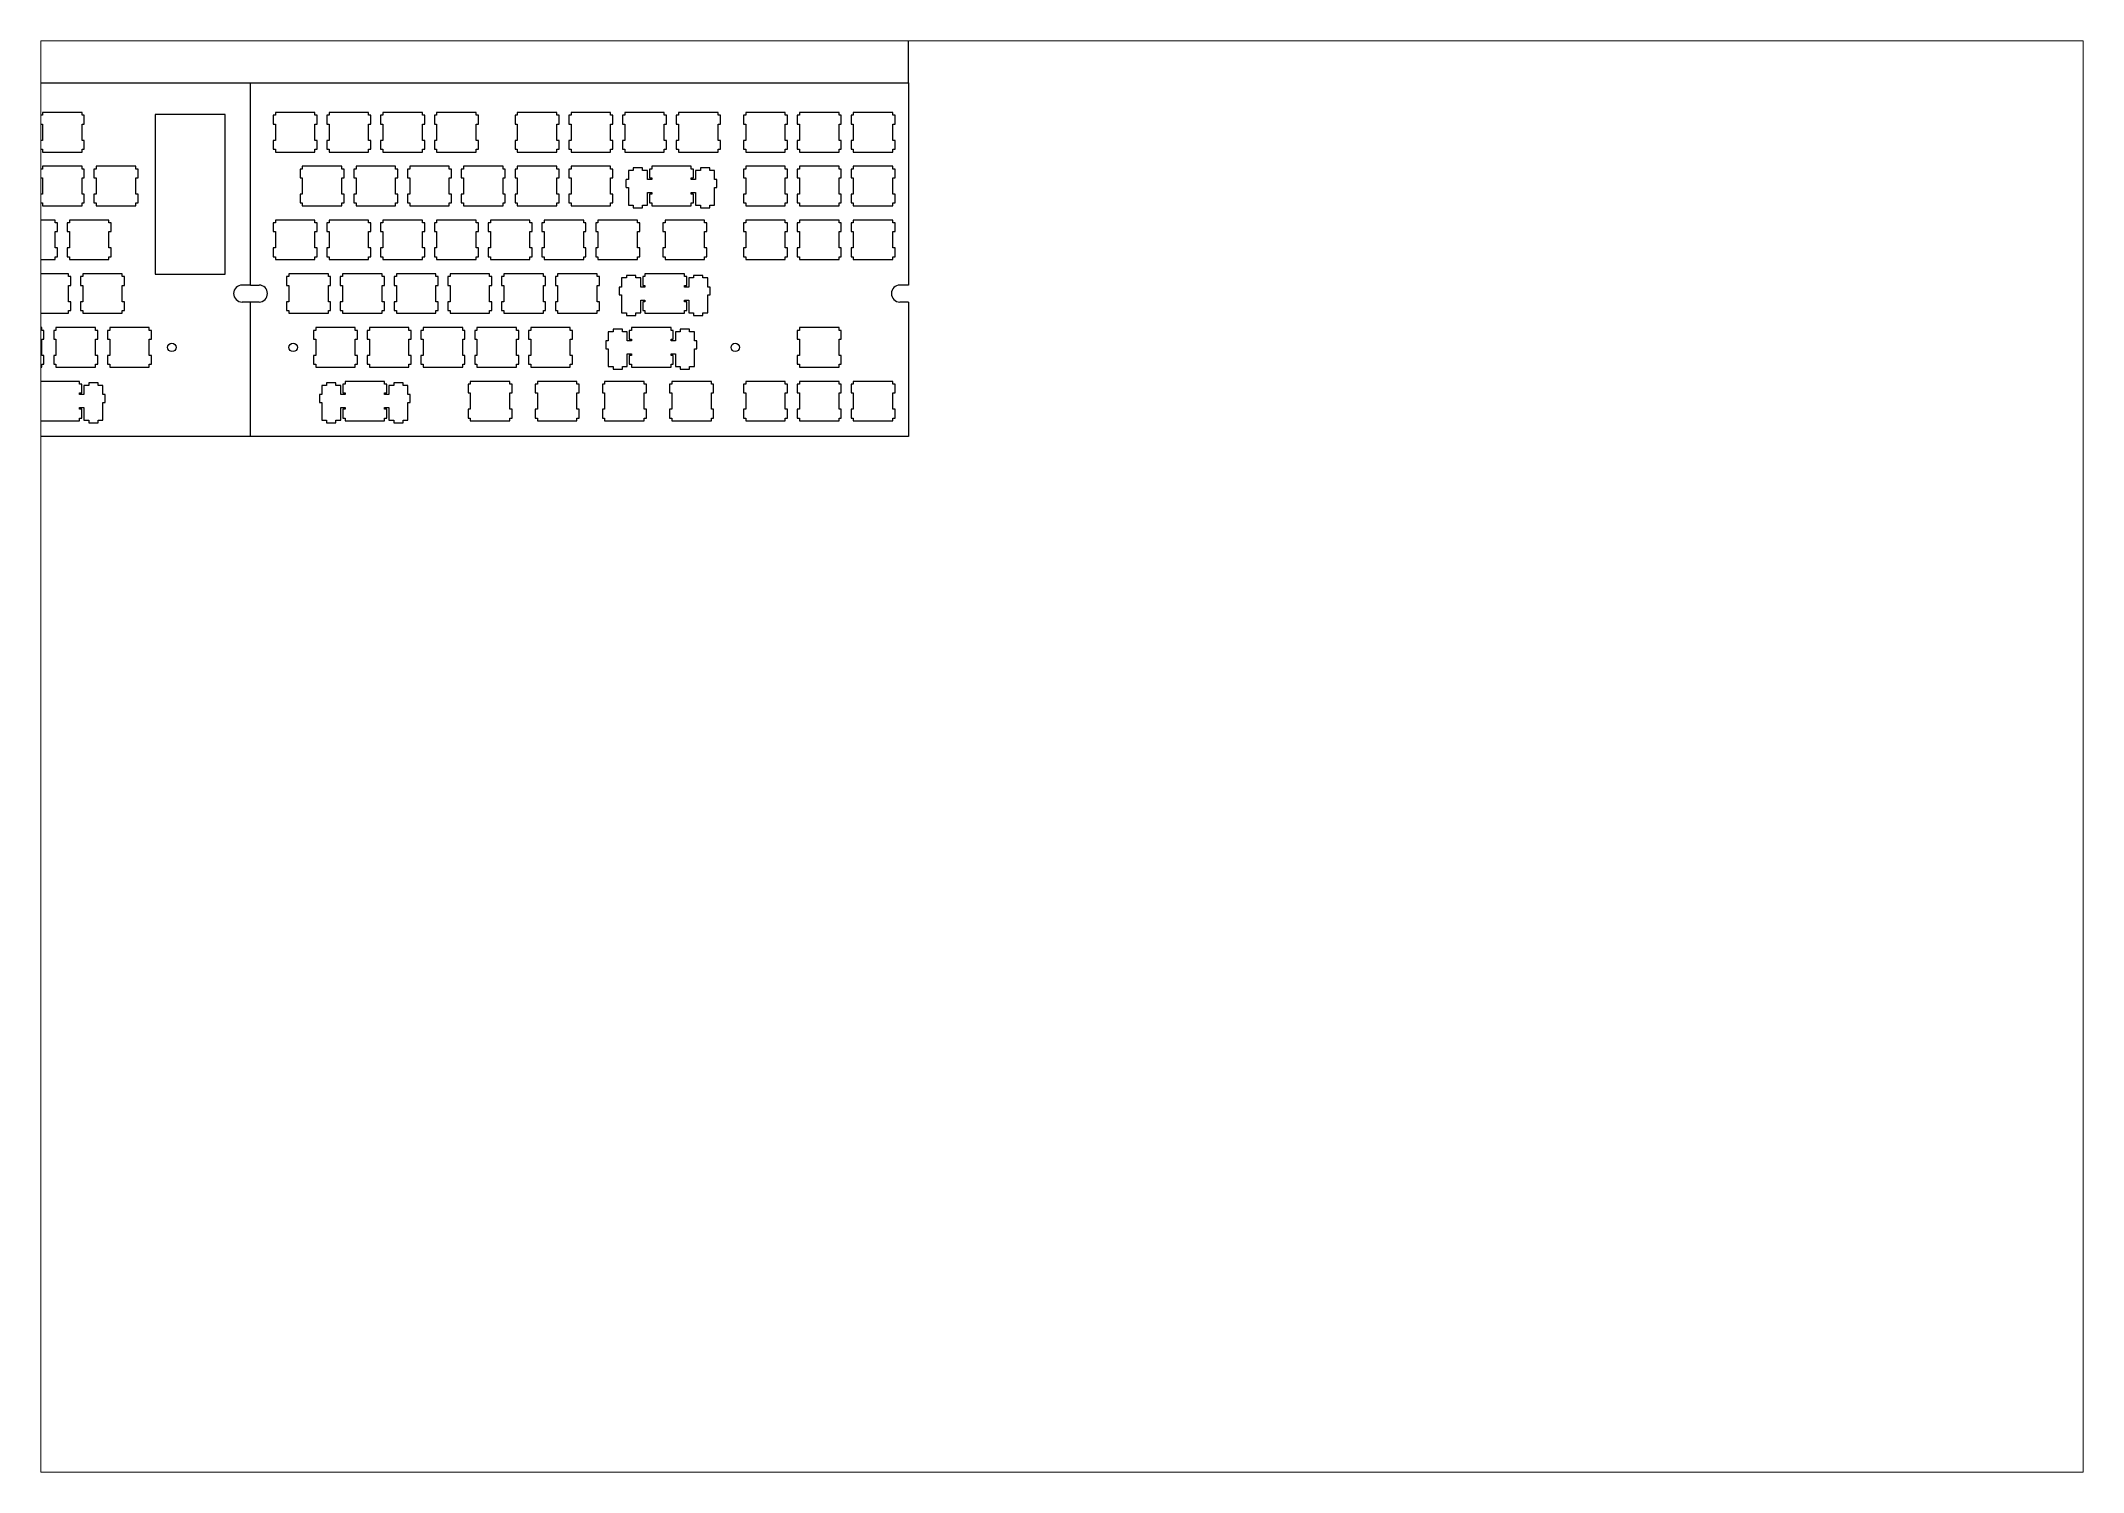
# Paper-space layout '布局1' of a CAD drawing. Extents: x 1.14 to 10.3, y 0.8 to 7.21.
# The model-space entities are those that its viewports show. They can reach past a viewport. Long polylines and large blocks are cut down to what shows.
import ezdxf

# ---------------------------------------------------------------- set-up
doc = ezdxf.new("R2010")
doc.units = 0
doc.header["$MEASUREMENT"] = 0
doc.dimstyles.get("Standard").update_dxf_attribs({"dimtxt": 5, "dimasz": 0.18, "dimexe": 0.18, "dimexo": 0.0625, "dimgap": 0.09, "dimtad": 0, "dimtih": 1, "dimtoh": 1, "dimzin": 0, "dimdsep": 46, "dimtxsty": 'Standard', "dimcen": 0.09, "dimadec": 0, "dimazin": 0, "dimtfac": 1, "dimtofl": 0, "dimtmove": 0, "dimatfit": 3, "dimfxl": 1, "dimtolj": 1, "dimtzin": 0, "dimarcsym": 0})

psp = doc.layouts.new('布局1')

msp = doc.modelspace()

# ---------------------------------------------------------------- blocks, each defined once
blk = doc.blocks.new('*D1')
at = {"color": 0, "linetype": 'Continuous', "lineweight": -2}
for p, q in [((-342.22, 376.43), (-342.22, 398.55)), ((-342.04, 398.37), (-150.59, 398.37)), ((65.22, 398.37), (-126.24, 398.37)), ((65.4, 376.43), (65.4, 398.55))]:
    blk.add_line(p, q, dxfattribs=at)
at = {"color": 0, "linetype": 'Continuous'}
for points in [[(-342.04, 398.4), (-342.04, 398.34), (-342.22, 398.37)], [(65.22, 398.4), (65.22, 398.34), (65.4, 398.37)]]:
    blk.add_solid(points, dxfattribs=at)
at = {"layer": 'Defpoints', "color": 0, "linetype": 'Continuous'}
for p in [(65.4, 398.37), (-342.22, 376.37), (65.4, 376.37)]:
    blk.add_point(p, dxfattribs=at)
at = {"color": 0, "linetype": 'Continuous', "insert": (-138.41, 398.37), "char_height": 5, "attachment_point": 5}
blk.add_mtext('\\A1;407.62', dxfattribs=at)

# ---------------------------------------------------------------- dimensions: what is measured, and where the dimension line sits
at = {"linetype": 'Continuous'}
dim = msp.add_linear_dim(base=(65.395, 398.374), p1=(-342.221, 376.367), p2=(65.395, 376.367), dimstyle='Standard', dxfattribs=at)
dim.commit()
dim.dimension.update_dxf_attribs({"geometry": '*D1', "text_midpoint": (-138.413, 398.374)})

# ---------------------------------------------------------------- linework, layer by layer
at = {"layer": 'Defpoints'}
for p, q in [((-167.719, 304.692), (-167.719, 376.367)), ((-241.448, 364.842), (-242.247, 364.842)), ((-242.247, 364.842), (-242.247, 361.742)), ((-241.448, 365.842), (-241.448, 364.842)), ((-227.447, 365.842), (-241.448, 365.842)), ((-227.447, 364.842), (-227.447, 365.842)), ((-226.648, 364.842), (-227.447, 364.842)), ((-226.648, 361.742), (-226.648, 364.842)), ((-158.918, 364.842), (-159.719, 364.842)), ((-159.719, 364.842), (-159.719, 361.742)), ((-158.918, 365.842), (-158.918, 364.842)), ((-144.919, 365.842), (-158.918, 365.842)), ((-144.919, 364.842), (-144.919, 365.842)), ((-144.118, 364.842), (-144.919, 364.842)), ((-144.118, 361.742), (-144.118, 364.842)), ((-139.868, 364.842), (-140.669, 364.842)), ((-140.669, 364.842), (-140.669, 361.742)), ((-139.868, 365.842), (-139.868, 364.842)), ((-125.869, 365.842), (-139.868, 365.842)), ((-125.869, 364.842), (-125.869, 365.842)), ((-125.068, 364.842), (-125.869, 364.842)), ((-125.068, 361.742), (-125.068, 364.842)), ((-120.818, 364.842), (-121.619, 364.842)), ((-121.619, 364.842), (-121.619, 361.742)), ((-120.818, 365.842), (-120.818, 364.842)), ((-106.819, 365.842), (-120.818, 365.842)), ((-106.819, 364.842), (-106.819, 365.842)), ((-106.018, 364.842), (-106.819, 364.842)), ((-106.018, 361.742), (-106.018, 364.842)), ((-101.768, 364.842), (-102.569, 364.842)), ((-102.569, 364.842), (-102.569, 361.742)), ((-101.768, 365.842), (-101.768, 364.842)), ((-87.769, 365.842), (-101.768, 365.842)), ((-87.769, 364.842), (-87.769, 365.842)), ((-86.968, 364.842), (-87.769, 364.842)), ((-86.968, 361.742), (-86.968, 364.842)), ((-73.193, 364.842), (-73.994, 364.842)), ((-73.994, 364.842), (-73.994, 361.742)), ((-73.193, 365.842), (-73.193, 364.842)), ((-59.194, 365.842), (-73.193, 365.842)), ((-59.194, 364.842), (-59.194, 365.842)), ((-58.393, 364.842), (-59.194, 364.842)), ((-58.393, 361.742), (-58.393, 364.842)), ((-54.143, 364.842), (-54.944, 364.842)), ((-54.944, 364.842), (-54.944, 361.742)), ((-54.143, 365.842), (-54.143, 364.842)), ((-40.144, 365.842), (-54.143, 365.842)), ((-40.144, 364.842), (-40.144, 365.842)), ((-39.343, 364.842), (-40.144, 364.842)), ((-39.343, 361.742), (-39.343, 364.842)), ((-35.093, 364.842), (-35.894, 364.842)), ((-35.894, 364.842), (-35.894, 361.742)), ((-35.093, 365.842), (-35.093, 364.842)), ((-21.094, 365.842), (-35.093, 365.842)), ((-21.094, 364.842), (-21.094, 365.842)), ((-20.293, 364.842), (-21.094, 364.842)), ((-20.293, 361.742), (-20.293, 364.842)), ((-16.043, 364.842), (-16.844, 364.842)), ((-16.844, 364.842), (-16.844, 361.742)), ((-16.043, 365.842), (-16.043, 364.842)), ((-2.044, 365.842), (-16.043, 365.842)), ((-2.044, 364.842), (-2.044, 365.842)), ((-1.243, 364.842), (-2.044, 364.842)), ((-1.243, 361.742), (-1.243, 364.842)), ((7.769, 364.842), (6.968, 364.842)), ((6.968, 364.842), (6.968, 361.742)), ((7.769, 365.842), (7.769, 364.842)), ((21.769, 365.842), (7.769, 365.842)), ((21.769, 364.842), (21.769, 365.842)), ((22.568, 364.842), (21.769, 364.842)), ((22.568, 361.742), (22.568, 364.842)), ((26.819, 364.842), (26.018, 364.842)), ((26.018, 364.842), (26.018, 361.742)), ((26.819, 365.842), (26.819, 364.842)), ((40.819, 365.842), (26.819, 365.842)), ((40.819, 364.842), (40.819, 365.842)), ((41.618, 364.842), (40.819, 364.842)), ((41.618, 361.742), (41.618, 364.842)), ((45.869, 364.842), (45.068, 364.842)), ((45.068, 364.842), (45.068, 361.742)), ((45.869, 365.842), (45.869, 364.842)), ((59.869, 365.842), (45.869, 365.842)), ((59.869, 364.842), (59.869, 365.842)), ((60.668, 364.842), (59.869, 364.842)), ((60.668, 361.742), (60.668, 364.842)), ((-242.247, 361.742), (-241.448, 361.742)), ((-241.448, 355.942), (-242.247, 355.942)), ((-242.247, 355.942), (-242.247, 352.842)), ((-241.448, 361.742), (-241.448, 355.942)), ((-227.447, 355.942), (-227.447, 361.742)), ((-227.447, 361.742), (-226.648, 361.742)), ((-226.648, 355.942), (-227.447, 355.942)), ((-226.648, 352.842), (-226.648, 355.942)), ((-159.719, 361.742), (-158.918, 361.742)), ((-158.918, 355.942), (-159.719, 355.942)), ((-159.719, 355.942), (-159.719, 352.842)), ((-158.918, 361.742), (-158.918, 355.942)), ((-144.919, 355.942), (-144.919, 361.742)), ((-144.919, 361.742), (-144.118, 361.742)), ((-144.118, 355.942), (-144.919, 355.942)), ((-144.118, 352.842), (-144.118, 355.942)), ((-140.669, 361.742), (-139.868, 361.742)), ((-139.868, 355.942), (-140.669, 355.942)), ((-140.669, 355.942), (-140.669, 352.842)), ((-139.868, 361.742), (-139.868, 355.942)), ((-125.869, 355.942), (-125.869, 361.742)), ((-125.869, 361.742), (-125.068, 361.742)), ((-125.068, 355.942), (-125.869, 355.942)), ((-125.068, 352.842), (-125.068, 355.942)), ((-121.619, 361.742), (-120.818, 361.742)), ((-120.818, 355.942), (-121.619, 355.942)), ((-121.619, 355.942), (-121.619, 352.842)), ((-120.818, 361.742), (-120.818, 355.942)), ((-106.819, 355.942), (-106.819, 361.742)), ((-106.819, 361.742), (-106.018, 361.742)), ((-106.018, 355.942), (-106.819, 355.942)), ((-106.018, 352.842), (-106.018, 355.942)), ((-102.569, 361.742), (-101.768, 361.742)), ((-101.768, 355.942), (-102.569, 355.942)), ((-102.569, 355.942), (-102.569, 352.842)), ((-101.768, 361.742), (-101.768, 355.942)), ((-87.769, 355.942), (-87.769, 361.742)), ((-87.769, 361.742), (-86.968, 361.742)), ((-86.968, 355.942), (-87.769, 355.942)), ((-86.968, 352.842), (-86.968, 355.942)), ((-73.994, 361.742), (-73.193, 361.742)), ((-73.193, 355.942), (-73.994, 355.942)), ((-73.994, 355.942), (-73.994, 352.842)), ((-73.193, 361.742), (-73.193, 355.942)), ((-59.194, 355.942), (-59.194, 361.742)), ((-59.194, 361.742), (-58.393, 361.742)), ((-58.393, 355.942), (-59.194, 355.942)), ((-58.393, 352.842), (-58.393, 355.942)), ((-54.944, 361.742), (-54.143, 361.742)), ((-54.143, 355.942), (-54.944, 355.942)), ((-54.944, 355.942), (-54.944, 352.842)), ((-54.143, 361.742), (-54.143, 355.942)), ((-40.144, 355.942), (-40.144, 361.742)), ((-40.144, 361.742), (-39.343, 361.742)), ((-39.343, 355.942), (-40.144, 355.942)), ((-39.343, 352.842), (-39.343, 355.942)), ((-35.894, 361.742), (-35.093, 361.742)), ((-35.093, 355.942), (-35.894, 355.942)), ((-35.894, 355.942), (-35.894, 352.842)), ((-35.093, 361.742), (-35.093, 355.942)), ((-21.094, 355.942), (-21.094, 361.742)), ((-21.094, 361.742), (-20.293, 361.742)), ((-20.293, 355.942), (-21.094, 355.942)), ((-20.293, 352.842), (-20.293, 355.942)), ((-16.844, 361.742), (-16.043, 361.742)), ((-16.043, 355.942), (-16.844, 355.942)), ((-16.844, 355.942), (-16.844, 352.842)), ((-16.043, 361.742), (-16.043, 355.942)), ((-2.044, 355.942), (-2.044, 361.742)), ((-2.044, 361.742), (-1.243, 361.742)), ((-1.243, 355.942), (-2.044, 355.942)), ((-1.243, 352.842), (-1.243, 355.942)), ((6.968, 361.742), (7.769, 361.742)), ((7.769, 355.942), (6.968, 355.942)), ((6.968, 355.942), (6.968, 352.842)), ((7.769, 361.742), (7.769, 355.942)), ((21.769, 355.942), (21.769, 361.742)), ((21.769, 361.742), (22.568, 361.742)), ((22.568, 355.942), (21.769, 355.942)), ((22.568, 352.842), (22.568, 355.942)), ((26.018, 361.742), (26.819, 361.742)), ((26.819, 355.942), (26.018, 355.942)), ((26.018, 355.942), (26.018, 352.842)), ((26.819, 361.742), (26.819, 355.942)), ((40.819, 355.942), (40.819, 361.742)), ((40.819, 361.742), (41.618, 361.742)), ((41.618, 355.942), (40.819, 355.942)), ((41.618, 352.842), (41.618, 355.942)), ((45.068, 361.742), (45.869, 361.742)), ((45.869, 355.942), (45.068, 355.942)), ((45.068, 355.942), (45.068, 352.842)), ((45.869, 361.742), (45.869, 355.942)), ((59.869, 355.942), (59.869, 361.742)), ((59.869, 361.742), (60.668, 361.742)), ((60.668, 355.942), (59.869, 355.942)), ((60.668, 352.842), (60.668, 355.942)), ((-242.247, 352.842), (-241.448, 352.842)), ((-241.448, 352.842), (-241.448, 351.843)), ((-241.448, 351.843), (-227.447, 351.843)), ((-227.447, 351.843), (-227.447, 352.842)), ((-227.447, 352.842), (-226.648, 352.842)), ((-159.719, 352.842), (-158.918, 352.842)), ((-158.918, 352.842), (-158.918, 351.843)), ((-158.918, 351.843), (-144.919, 351.843)), ((-144.919, 351.843), (-144.919, 352.842)), ((-144.919, 352.842), (-144.118, 352.842)), ((-140.669, 352.842), (-139.868, 352.842)), ((-139.868, 352.842), (-139.868, 351.843)), ((-139.868, 351.843), (-125.869, 351.843)), ((-125.869, 351.843), (-125.869, 352.842)), ((-125.869, 352.842), (-125.068, 352.842)), ((-121.619, 352.842), (-120.818, 352.842)), ((-120.818, 352.842), (-120.818, 351.843)), ((-120.818, 351.843), (-106.819, 351.843)), ((-106.819, 351.843), (-106.819, 352.842)), ((-106.819, 352.842), (-106.018, 352.842)), ((-102.569, 352.842), (-101.768, 352.842)), ((-101.768, 352.842), (-101.768, 351.843)), ((-101.768, 351.843), (-87.769, 351.843)), ((-87.769, 351.843), (-87.769, 352.842)), ((-87.769, 352.842), (-86.968, 352.842)), ((-73.994, 352.842), (-73.193, 352.842)), ((-73.193, 352.842), (-73.193, 351.843)), ((-73.193, 351.843), (-59.194, 351.843)), ((-59.194, 351.843), (-59.194, 352.842)), ((-59.194, 352.842), (-58.393, 352.842)), ((-54.944, 352.842), (-54.143, 352.842)), ((-54.143, 352.842), (-54.143, 351.843)), ((-54.143, 351.843), (-40.144, 351.843)), ((-40.144, 351.843), (-40.144, 352.842)), ((-40.144, 352.842), (-39.343, 352.842)), ((-35.894, 352.842), (-35.093, 352.842)), ((-35.093, 352.842), (-35.093, 351.843)), ((-35.093, 351.843), (-21.094, 351.843)), ((-21.094, 351.843), (-21.094, 352.842)), ((-21.094, 352.842), (-20.293, 352.842)), ((-16.844, 352.842), (-16.043, 352.842)), ((-16.043, 352.842), (-16.043, 351.843)), ((-16.043, 351.843), (-2.044, 351.843)), ((-2.044, 351.843), (-2.044, 352.842)), ((-2.044, 352.842), (-1.243, 352.842)), ((6.968, 352.842), (7.769, 352.842)), ((7.769, 352.842), (7.769, 351.843)), ((7.769, 351.843), (21.769, 351.843)), ((21.769, 351.843), (21.769, 352.842)), ((21.769, 352.842), (22.568, 352.842)), ((26.018, 352.842), (26.819, 352.842)), ((26.819, 352.842), (26.819, 351.843)), ((26.819, 351.843), (40.819, 351.843)), ((40.819, 351.843), (40.819, 352.842)), ((40.819, 352.842), (41.618, 352.842)), ((45.068, 352.842), (45.869, 352.842)), ((45.869, 352.842), (45.869, 351.843)), ((45.869, 351.843), (59.869, 351.843)), ((59.869, 351.843), (59.869, 352.842)), ((59.869, 352.842), (60.668, 352.842)), ((-241.448, 345.791), (-242.247, 345.791)), ((-242.247, 345.791), (-242.247, 342.692)), ((-242.247, 342.692), (-241.448, 342.692)), ((-241.448, 346.792), (-241.448, 345.791)), ((-227.447, 346.792), (-241.448, 346.792)), ((-241.448, 342.692), (-241.448, 336.892)), ((-227.447, 345.791), (-227.447, 346.792)), ((-226.648, 345.791), (-227.447, 345.791)), ((-227.447, 336.892), (-227.447, 342.692)), ((-227.447, 342.692), (-226.648, 342.692)), ((-226.648, 342.692), (-226.648, 345.791)), ((-222.398, 345.791), (-223.197, 345.791)), ((-223.197, 345.791), (-223.197, 342.692)), ((-223.197, 342.692), (-222.398, 342.692)), ((-222.398, 346.792), (-222.398, 345.791)), ((-208.397, 346.792), (-222.398, 346.792)), ((-222.398, 342.692), (-222.398, 336.892)), ((-208.397, 345.791), (-208.397, 346.792)), ((-207.596, 345.791), (-208.397, 345.791)), ((-208.397, 336.892), (-208.397, 342.692)), ((-208.397, 342.692), (-207.596, 342.692)), ((-207.596, 342.692), (-207.596, 345.791)), ((-149.393, 345.791), (-150.194, 345.791)), ((-150.194, 345.791), (-150.194, 342.692)), ((-150.194, 342.692), (-149.393, 342.692)), ((-149.393, 346.792), (-149.393, 345.791)), ((-135.394, 346.792), (-149.393, 346.792)), ((-149.393, 342.692), (-149.393, 336.892)), ((-135.394, 345.791), (-135.394, 346.792)), ((-134.593, 345.791), (-135.394, 345.791)), ((-135.394, 336.892), (-135.394, 342.692)), ((-135.394, 342.692), (-134.593, 342.692)), ((-134.593, 342.692), (-134.593, 345.791)), ((-130.343, 345.791), (-131.144, 345.791)), ((-131.144, 345.791), (-131.144, 342.692)), ((-131.144, 342.692), (-130.343, 342.692)), ((-130.343, 346.792), (-130.343, 345.791)), ((-116.344, 346.792), (-130.343, 346.792)), ((-130.343, 342.692), (-130.343, 336.892)), ((-116.344, 345.791), (-116.344, 346.792)), ((-115.543, 345.791), (-116.344, 345.791)), ((-116.344, 336.892), (-116.344, 342.692)), ((-116.344, 342.692), (-115.543, 342.692)), ((-115.543, 342.692), (-115.543, 345.791)), ((-111.293, 345.791), (-112.094, 345.791)), ((-112.094, 345.791), (-112.094, 342.692)), ((-112.094, 342.692), (-111.293, 342.692)), ((-111.293, 346.792), (-111.293, 345.791)), ((-97.294, 346.792), (-111.293, 346.792)), ((-111.293, 342.692), (-111.293, 336.892)), ((-97.294, 345.791), (-97.294, 346.792)), ((-96.493, 345.791), (-97.294, 345.791)), ((-97.294, 336.892), (-97.294, 342.692)), ((-97.294, 342.692), (-96.493, 342.692)), ((-96.493, 342.692), (-96.493, 345.791)), ((-92.243, 345.791), (-93.044, 345.791)), ((-93.044, 345.791), (-93.044, 342.692)), ((-93.044, 342.692), (-92.243, 342.692)), ((-92.243, 346.792), (-92.243, 345.791)), ((-78.244, 346.792), (-92.243, 346.792)), ((-92.243, 342.692), (-92.243, 336.892)), ((-78.244, 345.791), (-78.244, 346.792)), ((-77.443, 345.791), (-78.244, 345.791)), ((-78.244, 336.892), (-78.244, 342.692)), ((-78.244, 342.692), (-77.443, 342.692)), ((-77.443, 342.692), (-77.443, 345.791)), ((-73.193, 345.791), (-73.994, 345.791)), ((-73.994, 345.791), (-73.994, 342.692)), ((-73.994, 342.692), (-73.193, 342.692)), ((-73.193, 346.792), (-73.193, 345.791)), ((-59.194, 346.792), (-73.193, 346.792)), ((-73.193, 342.692), (-73.193, 336.892)), ((-59.194, 345.791), (-59.194, 346.792)), ((-58.393, 345.791), (-59.194, 345.791)), ((-59.194, 336.892), (-59.194, 342.692)), ((-59.194, 342.692), (-58.393, 342.692)), ((-58.393, 342.692), (-58.393, 345.791)), ((-54.143, 345.791), (-54.944, 345.791)), ((-54.944, 345.791), (-54.944, 342.692)), ((-54.944, 342.692), (-54.143, 342.692)), ((-54.143, 346.792), (-54.143, 345.791)), ((-40.144, 346.792), (-54.143, 346.792)), ((-54.143, 342.692), (-54.143, 336.892)), ((-40.144, 345.791), (-40.144, 346.792)), ((-39.343, 345.791), (-40.144, 345.791)), ((-40.144, 336.892), (-40.144, 342.692)), ((-40.144, 342.692), (-39.343, 342.692)), ((-39.343, 342.692), (-39.343, 345.791)), ((-25.568, 345.791), (-26.369, 345.791)), ((-26.369, 345.791), (-26.369, 342.692)), ((-26.369, 342.692), (-25.568, 342.692)), ((-25.568, 346.792), (-25.568, 345.791)), ((-11.568, 346.792), (-25.568, 346.792)), ((-11.568, 345.791), (-11.568, 346.792)), ((-10.769, 345.791), (-11.568, 345.791)), ((-11.568, 342.692), (-10.769, 342.692)), ((-10.769, 342.692), (-10.769, 345.791)), ((7.769, 345.791), (6.968, 345.791)), ((6.968, 345.791), (6.968, 342.692)), ((6.968, 342.692), (7.769, 342.692)), ((7.769, 346.792), (7.769, 345.791)), ((21.769, 346.792), (7.769, 346.792)), ((7.769, 342.692), (7.769, 336.892)), ((21.769, 345.791), (21.769, 346.792)), ((22.568, 345.791), (21.769, 345.791)), ((21.769, 336.892), (21.769, 342.692)), ((21.769, 342.692), (22.568, 342.692)), ((22.568, 342.692), (22.568, 345.791)), ((26.819, 345.791), (26.018, 345.791)), ((26.018, 345.791), (26.018, 342.692)), ((26.018, 342.692), (26.819, 342.692)), ((26.819, 346.792), (26.819, 345.791)), ((40.819, 346.792), (26.819, 346.792)), ((26.819, 342.692), (26.819, 336.892)), ((40.819, 345.791), (40.819, 346.792)), ((41.618, 345.791), (40.819, 345.791)), ((40.819, 336.892), (40.819, 342.692)), ((40.819, 342.692), (41.618, 342.692)), ((41.618, 342.692), (41.618, 345.791)), ((45.869, 345.791), (45.068, 345.791)), ((45.068, 345.791), (45.068, 342.692)), ((45.068, 342.692), (45.869, 342.692)), ((45.869, 346.792), (45.869, 345.791)), ((59.869, 346.792), (45.869, 346.792)), ((45.869, 342.692), (45.869, 336.892)), ((59.869, 345.791), (59.869, 346.792)), ((60.668, 345.791), (59.869, 345.791)), ((59.869, 336.892), (59.869, 342.692)), ((59.869, 342.692), (60.668, 342.692)), ((60.668, 342.692), (60.668, 345.791)), ((-241.448, 336.892), (-242.247, 336.892)), ((-242.247, 336.892), (-242.247, 333.792)), ((-242.247, 333.792), (-241.448, 333.792)), ((-241.448, 333.792), (-241.448, 332.793)), ((-226.648, 336.892), (-227.447, 336.892)), ((-227.447, 332.793), (-227.447, 333.792)), ((-227.447, 333.792), (-226.648, 333.792)), ((-226.648, 333.792), (-226.648, 336.892)), ((-222.398, 336.892), (-223.197, 336.892)), ((-223.197, 336.892), (-223.197, 333.792)), ((-223.197, 333.792), (-222.398, 333.792)), ((-222.398, 333.792), (-222.398, 332.793)), ((-207.596, 336.892), (-208.397, 336.892)), ((-208.397, 332.793), (-208.397, 333.792)), ((-208.397, 333.792), (-207.596, 333.792)), ((-207.596, 333.792), (-207.596, 336.892)), ((-149.393, 336.892), (-150.194, 336.892)), ((-150.194, 336.892), (-150.194, 333.792)), ((-150.194, 333.792), (-149.393, 333.792)), ((-149.393, 333.792), (-149.393, 332.793)), ((-134.593, 336.892), (-135.394, 336.892)), ((-135.394, 332.793), (-135.394, 333.792)), ((-135.394, 333.792), (-134.593, 333.792)), ((-134.593, 333.792), (-134.593, 336.892)), ((-130.343, 336.892), (-131.144, 336.892)), ((-131.144, 336.892), (-131.144, 333.792)), ((-131.144, 333.792), (-130.343, 333.792)), ((-130.343, 333.792), (-130.343, 332.793)), ((-115.543, 336.892), (-116.344, 336.892)), ((-116.344, 332.793), (-116.344, 333.792)), ((-116.344, 333.792), (-115.543, 333.792)), ((-115.543, 333.792), (-115.543, 336.892)), ((-111.293, 336.892), (-112.094, 336.892)), ((-112.094, 336.892), (-112.094, 333.792)), ((-112.094, 333.792), (-111.293, 333.792)), ((-111.293, 333.792), (-111.293, 332.793)), ((-96.493, 336.892), (-97.294, 336.892)), ((-97.294, 332.793), (-97.294, 333.792)), ((-97.294, 333.792), (-96.493, 333.792)), ((-96.493, 333.792), (-96.493, 336.892)), ((-92.243, 336.892), (-93.044, 336.892)), ((-93.044, 336.892), (-93.044, 333.792)), ((-93.044, 333.792), (-92.243, 333.792)), ((-92.243, 333.792), (-92.243, 332.793)), ((-77.443, 336.892), (-78.244, 336.892)), ((-78.244, 332.793), (-78.244, 333.792)), ((-78.244, 333.792), (-77.443, 333.792)), ((-77.443, 333.792), (-77.443, 336.892)), ((-73.193, 336.892), (-73.994, 336.892)), ((-73.994, 336.892), (-73.994, 333.792)), ((-73.994, 333.792), (-73.193, 333.792)), ((-73.193, 333.792), (-73.193, 332.793)), ((-58.393, 336.892), (-59.194, 336.892)), ((-59.194, 332.793), (-59.194, 333.792)), ((-59.194, 333.792), (-58.393, 333.792)), ((-58.393, 333.792), (-58.393, 336.892)), ((-54.143, 336.892), (-54.944, 336.892)), ((-54.944, 336.892), (-54.944, 333.792)), ((-54.944, 333.792), (-54.143, 333.792)), ((-54.143, 333.792), (-54.143, 332.793)), ((-39.343, 336.892), (-40.144, 336.892)), ((-40.144, 332.793), (-40.144, 333.792)), ((-40.144, 333.792), (-39.343, 333.792)), ((-39.343, 333.792), (-39.343, 336.892)), ((-25.568, 336.892), (-26.369, 336.892)), ((-26.369, 336.892), (-26.369, 333.792)), ((-26.369, 333.792), (-25.568, 333.792)), ((-25.568, 333.792), (-25.568, 332.793)), ((-10.769, 336.892), (-11.568, 336.892)), ((-11.568, 332.793), (-11.568, 333.792)), ((-11.568, 333.792), (-10.769, 333.792)), ((-10.769, 333.792), (-10.769, 336.892)), ((7.769, 336.892), (6.968, 336.892)), ((6.968, 336.892), (6.968, 333.792)), ((6.968, 333.792), (7.769, 333.792)), ((7.769, 333.792), (7.769, 332.793)), ((22.568, 336.892), (21.769, 336.892)), ((21.769, 332.793), (21.769, 333.792)), ((21.769, 333.792), (22.568, 333.792)), ((22.568, 333.792), (22.568, 336.892)), ((26.819, 336.892), (26.018, 336.892)), ((26.018, 336.892), (26.018, 333.792)), ((26.018, 333.792), (26.819, 333.792)), ((26.819, 333.792), (26.819, 332.793)), ((41.618, 336.892), (40.819, 336.892)), ((40.819, 332.793), (40.819, 333.792)), ((40.819, 333.792), (41.618, 333.792)), ((41.618, 333.792), (41.618, 336.892)), ((45.869, 336.892), (45.068, 336.892)), ((45.068, 336.892), (45.068, 333.792)), ((45.068, 333.792), (45.869, 333.792)), ((45.869, 333.792), (45.869, 332.793)), ((60.668, 336.892), (59.869, 336.892)), ((59.869, 332.793), (59.869, 333.792)), ((59.869, 333.792), (60.668, 333.792)), ((60.668, 333.792), (60.668, 336.892)), ((-236.972, 327.742), (-250.971, 327.742)), ((-241.448, 332.793), (-227.447, 332.793)), ((-236.972, 326.741), (-236.972, 327.742)), ((-236.171, 326.741), (-236.972, 326.741)), ((-236.171, 323.642), (-236.171, 326.741)), ((-231.921, 326.741), (-232.722, 326.741)), ((-232.722, 326.741), (-232.722, 323.642)), ((-231.921, 327.742), (-231.921, 326.741)), ((-217.922, 327.742), (-231.921, 327.742)), ((-222.398, 332.793), (-208.397, 332.793)), ((-217.922, 326.741), (-217.922, 327.742)), ((-217.121, 326.741), (-217.922, 326.741)), ((-217.121, 323.642), (-217.121, 326.741)), ((-158.918, 326.741), (-159.719, 326.741)), ((-159.719, 326.741), (-159.719, 323.642)), ((-158.918, 327.742), (-158.918, 326.741)), ((-144.919, 327.742), (-158.918, 327.742)), ((-149.393, 332.793), (-135.394, 332.793)), ((-144.919, 326.741), (-144.919, 327.742)), ((-144.118, 326.741), (-144.919, 326.741)), ((-144.118, 323.642), (-144.118, 326.741)), ((-139.868, 326.741), (-140.669, 326.741)), ((-140.669, 326.741), (-140.669, 323.642)), ((-139.868, 327.742), (-139.868, 326.741)), ((-125.869, 327.742), (-139.868, 327.742)), ((-130.343, 332.793), (-116.344, 332.793)), ((-125.869, 326.741), (-125.869, 327.742)), ((-125.068, 326.741), (-125.869, 326.741)), ((-125.068, 323.642), (-125.068, 326.741)), ((-120.818, 326.741), (-121.619, 326.741)), ((-121.619, 326.741), (-121.619, 323.642)), ((-120.818, 327.742), (-120.818, 326.741)), ((-106.819, 327.742), (-120.818, 327.742)), ((-111.293, 332.793), (-97.294, 332.793)), ((-106.819, 326.741), (-106.819, 327.742)), ((-106.018, 326.741), (-106.819, 326.741)), ((-106.018, 323.642), (-106.018, 326.741)), ((-101.768, 326.741), (-102.569, 326.741)), ((-102.569, 326.741), (-102.569, 323.642)), ((-101.768, 327.742), (-101.768, 326.741)), ((-87.769, 327.742), (-101.768, 327.742)), ((-92.243, 332.793), (-78.244, 332.793)), ((-87.769, 326.741), (-87.769, 327.742)), ((-86.968, 326.741), (-87.769, 326.741)), ((-86.968, 323.642), (-86.968, 326.741)), ((-82.718, 326.741), (-83.519, 326.741)), ((-83.519, 326.741), (-83.519, 323.642)), ((-82.718, 327.742), (-82.718, 326.741)), ((-68.719, 327.742), (-82.718, 327.742)), ((-73.193, 332.793), (-59.194, 332.793)), ((-68.719, 326.741), (-68.719, 327.742)), ((-67.918, 326.741), (-68.719, 326.741)), ((-67.918, 323.642), (-67.918, 326.741)), ((-63.668, 326.741), (-64.469, 326.741)), ((-64.469, 326.741), (-64.469, 323.642)), ((-63.668, 327.742), (-63.668, 326.741)), ((-49.669, 327.742), (-63.668, 327.742)), ((-54.143, 332.793), (-40.144, 332.793)), ((-49.669, 326.741), (-49.669, 327.742)), ((-48.868, 326.741), (-49.669, 326.741)), ((-48.868, 323.642), (-48.868, 326.741)), ((-44.618, 326.741), (-45.419, 326.741)), ((-45.419, 326.741), (-45.419, 323.642)), ((-44.618, 327.742), (-44.618, 326.741)), ((-30.619, 327.742), (-44.618, 327.742)), ((-30.619, 326.741), (-30.619, 327.742)), ((-29.818, 326.741), (-30.619, 326.741)), ((-29.818, 323.642), (-29.818, 326.741)), ((-25.568, 332.793), (-11.568, 332.793)), ((-20.806, 326.741), (-21.607, 326.741)), ((-21.607, 326.741), (-21.607, 323.642)), ((-20.806, 327.742), (-20.806, 326.741)), ((-6.806, 327.742), (-20.806, 327.742)), ((-6.806, 326.741), (-6.806, 327.742)), ((-6.007, 326.741), (-6.806, 326.741)), ((-6.007, 323.642), (-6.007, 326.741)), ((7.769, 326.741), (6.968, 326.741)), ((6.968, 326.741), (6.968, 323.642)), ((7.769, 332.793), (21.769, 332.793)), ((7.769, 327.742), (7.769, 326.741)), ((21.769, 327.742), (7.769, 327.742)), ((21.769, 326.741), (21.769, 327.742)), ((22.568, 326.741), (21.769, 326.741)), ((22.568, 323.642), (22.568, 326.741)), ((26.819, 326.741), (26.018, 326.741)), ((26.018, 326.741), (26.018, 323.642)), ((26.819, 332.793), (40.819, 332.793)), ((26.819, 327.742), (26.819, 326.741)), ((40.819, 327.742), (26.819, 327.742)), ((40.819, 326.741), (40.819, 327.742)), ((41.618, 326.741), (40.819, 326.741)), ((41.618, 323.642), (41.618, 326.741)), ((45.869, 326.741), (45.068, 326.741)), ((45.068, 326.741), (45.068, 323.642)), ((45.869, 332.793), (59.869, 332.793)), ((45.869, 327.742), (45.869, 326.741)), ((59.869, 327.742), (45.869, 327.742)), ((59.869, 326.741), (59.869, 327.742)), ((60.668, 326.741), (59.869, 326.741)), ((60.668, 323.642), (60.668, 326.741)), ((-236.972, 317.842), (-236.972, 323.642)), ((-236.972, 323.642), (-236.171, 323.642)), ((-232.722, 323.642), (-231.921, 323.642)), ((-231.921, 323.642), (-231.921, 317.842)), ((-217.922, 317.842), (-217.922, 323.642)), ((-217.922, 323.642), (-217.121, 323.642)), ((-159.719, 323.642), (-158.918, 323.642)), ((-158.918, 323.642), (-158.918, 317.842)), ((-144.919, 317.842), (-144.919, 323.642)), ((-144.919, 323.642), (-144.118, 323.642)), ((-140.669, 323.642), (-139.868, 323.642)), ((-139.868, 323.642), (-139.868, 317.842)), ((-125.869, 317.842), (-125.869, 323.642)), ((-125.869, 323.642), (-125.068, 323.642)), ((-121.619, 323.642), (-120.818, 323.642)), ((-120.818, 323.642), (-120.818, 317.842)), ((-106.819, 317.842), (-106.819, 323.642)), ((-106.819, 323.642), (-106.018, 323.642)), ((-102.569, 323.642), (-101.768, 323.642)), ((-101.768, 323.642), (-101.768, 317.842)), ((-87.769, 317.842), (-87.769, 323.642)), ((-87.769, 323.642), (-86.968, 323.642)), ((-83.519, 323.642), (-82.718, 323.642)), ((-82.718, 323.642), (-82.718, 317.842)), ((-68.719, 317.842), (-68.719, 323.642)), ((-68.719, 323.642), (-67.918, 323.642)), ((-64.469, 323.642), (-63.668, 323.642)), ((-63.668, 323.642), (-63.668, 317.842)), ((-49.669, 317.842), (-49.669, 323.642)), ((-49.669, 323.642), (-48.868, 323.642)), ((-45.419, 323.642), (-44.618, 323.642)), ((-44.618, 323.642), (-44.618, 317.842)), ((-30.619, 317.842), (-30.619, 323.642)), ((-30.619, 323.642), (-29.818, 323.642)), ((-21.607, 323.642), (-20.806, 323.642)), ((-20.806, 323.642), (-20.806, 317.842)), ((-6.806, 317.842), (-6.806, 323.642)), ((-6.806, 323.642), (-6.007, 323.642)), ((6.968, 323.642), (7.769, 323.642)), ((7.769, 323.642), (7.769, 317.842)), ((21.769, 317.842), (21.769, 323.642)), ((21.769, 323.642), (22.568, 323.642)), ((26.018, 323.642), (26.819, 323.642)), ((26.819, 323.642), (26.819, 317.842)), ((40.819, 317.842), (40.819, 323.642)), ((40.819, 323.642), (41.618, 323.642)), ((45.068, 323.642), (45.869, 323.642)), ((45.869, 323.642), (45.869, 317.842)), ((59.869, 317.842), (59.869, 323.642)), ((59.869, 323.642), (60.668, 323.642)), ((-250.971, 313.743), (-236.972, 313.743)), ((-236.171, 317.842), (-236.972, 317.842)), ((-236.972, 313.743), (-236.972, 314.742)), ((-236.972, 314.742), (-236.171, 314.742)), ((-236.171, 314.742), (-236.171, 317.842)), ((-231.921, 317.842), (-232.722, 317.842)), ((-232.722, 317.842), (-232.722, 314.742)), ((-232.722, 314.742), (-231.921, 314.742)), ((-231.921, 314.742), (-231.921, 313.743)), ((-231.921, 313.743), (-217.922, 313.743)), ((-217.121, 317.842), (-217.922, 317.842)), ((-217.922, 313.743), (-217.922, 314.742)), ((-217.922, 314.742), (-217.121, 314.742)), ((-217.121, 314.742), (-217.121, 317.842)), ((-158.918, 317.842), (-159.719, 317.842)), ((-159.719, 317.842), (-159.719, 314.742)), ((-159.719, 314.742), (-158.918, 314.742)), ((-158.918, 314.742), (-158.918, 313.743)), ((-158.918, 313.743), (-144.919, 313.743)), ((-144.118, 317.842), (-144.919, 317.842)), ((-144.919, 313.743), (-144.919, 314.742)), ((-144.919, 314.742), (-144.118, 314.742)), ((-144.118, 314.742), (-144.118, 317.842)), ((-139.868, 317.842), (-140.669, 317.842)), ((-140.669, 317.842), (-140.669, 314.742)), ((-140.669, 314.742), (-139.868, 314.742)), ((-139.868, 314.742), (-139.868, 313.743)), ((-139.868, 313.743), (-125.869, 313.743)), ((-125.068, 317.842), (-125.869, 317.842)), ((-125.869, 313.743), (-125.869, 314.742)), ((-125.869, 314.742), (-125.068, 314.742)), ((-125.068, 314.742), (-125.068, 317.842)), ((-120.818, 317.842), (-121.619, 317.842)), ((-121.619, 317.842), (-121.619, 314.742)), ((-121.619, 314.742), (-120.818, 314.742)), ((-120.818, 314.742), (-120.818, 313.743)), ((-120.818, 313.743), (-106.819, 313.743)), ((-106.018, 317.842), (-106.819, 317.842)), ((-106.819, 313.743), (-106.819, 314.742)), ((-106.819, 314.742), (-106.018, 314.742)), ((-106.018, 314.742), (-106.018, 317.842)), ((-101.768, 317.842), (-102.569, 317.842)), ((-102.569, 317.842), (-102.569, 314.742)), ((-102.569, 314.742), (-101.768, 314.742)), ((-101.768, 314.742), (-101.768, 313.743)), ((-101.768, 313.743), (-87.769, 313.743)), ((-86.968, 317.842), (-87.769, 317.842)), ((-87.769, 313.743), (-87.769, 314.742)), ((-87.769, 314.742), (-86.968, 314.742)), ((-86.968, 314.742), (-86.968, 317.842)), ((-82.718, 317.842), (-83.519, 317.842)), ((-83.519, 317.842), (-83.519, 314.742)), ((-83.519, 314.742), (-82.718, 314.742)), ((-82.718, 314.742), (-82.718, 313.743)), ((-82.718, 313.743), (-68.719, 313.743)), ((-67.918, 317.842), (-68.719, 317.842)), ((-68.719, 313.743), (-68.719, 314.742)), ((-68.719, 314.742), (-67.918, 314.742)), ((-67.918, 314.742), (-67.918, 317.842)), ((-63.668, 317.842), (-64.469, 317.842)), ((-64.469, 317.842), (-64.469, 314.742)), ((-64.469, 314.742), (-63.668, 314.742)), ((-63.668, 314.742), (-63.668, 313.743)), ((-63.668, 313.743), (-49.669, 313.743)), ((-48.868, 317.842), (-49.669, 317.842)), ((-49.669, 313.743), (-49.669, 314.742)), ((-49.669, 314.742), (-48.868, 314.742)), ((-48.868, 314.742), (-48.868, 317.842)), ((-44.618, 317.842), (-45.419, 317.842)), ((-45.419, 317.842), (-45.419, 314.742)), ((-45.419, 314.742), (-44.618, 314.742)), ((-44.618, 314.742), (-44.618, 313.743)), ((-44.618, 313.743), (-30.619, 313.743)), ((-29.818, 317.842), (-30.619, 317.842)), ((-30.619, 313.743), (-30.619, 314.742)), ((-30.619, 314.742), (-29.818, 314.742)), ((-29.818, 314.742), (-29.818, 317.842)), ((-20.806, 317.842), (-21.607, 317.842)), ((-21.607, 317.842), (-21.607, 314.742)), ((-21.607, 314.742), (-20.806, 314.742)), ((-20.806, 314.742), (-20.806, 313.743)), ((-20.806, 313.743), (-6.806, 313.743)), ((-6.007, 317.842), (-6.806, 317.842)), ((-6.806, 313.743), (-6.806, 314.742)), ((-6.806, 314.742), (-6.007, 314.742)), ((-6.007, 314.742), (-6.007, 317.842)), ((7.769, 317.842), (6.968, 317.842)), ((6.968, 317.842), (6.968, 314.742)), ((6.968, 314.742), (7.769, 314.742)), ((7.769, 314.742), (7.769, 313.743)), ((7.769, 313.743), (21.769, 313.743)), ((22.568, 317.842), (21.769, 317.842)), ((21.769, 313.743), (21.769, 314.742)), ((21.769, 314.742), (22.568, 314.742)), ((22.568, 314.742), (22.568, 317.842)), ((26.819, 317.842), (26.018, 317.842)), ((26.018, 317.842), (26.018, 314.742)), ((26.018, 314.742), (26.819, 314.742)), ((26.819, 314.742), (26.819, 313.743)), ((26.819, 313.743), (40.819, 313.743)), ((41.618, 317.842), (40.819, 317.842)), ((40.819, 313.743), (40.819, 314.742)), ((40.819, 314.742), (41.618, 314.742)), ((41.618, 314.742), (41.618, 317.842)), ((45.869, 317.842), (45.068, 317.842)), ((45.068, 317.842), (45.068, 314.742)), ((45.068, 314.742), (45.869, 314.742)), ((45.869, 314.742), (45.869, 313.743)), ((45.869, 313.743), (59.869, 313.743)), ((60.668, 317.842), (59.869, 317.842)), ((59.869, 313.743), (59.869, 314.742)), ((59.869, 314.742), (60.668, 314.742)), ((60.668, 314.742), (60.668, 317.842)), ((-232.209, 308.692), (-246.209, 308.692)), ((-232.209, 307.691), (-232.209, 308.692)), ((-231.41, 307.691), (-232.209, 307.691)), ((-232.209, 298.792), (-232.209, 304.594)), ((-232.209, 304.594), (-231.41, 304.594)), ((-231.41, 304.594), (-231.41, 307.691)), ((-227.159, 307.691), (-227.96, 307.691)), ((-227.96, 307.691), (-227.96, 304.594)), ((-227.96, 304.594), (-227.159, 304.594)), ((-227.159, 308.692), (-227.159, 307.691)), ((-213.159, 308.692), (-227.159, 308.692)), ((-227.159, 304.594), (-227.159, 298.792)), ((-213.159, 307.691), (-213.159, 308.692)), ((-212.36, 307.691), (-213.159, 307.691)), ((-213.159, 298.792), (-213.159, 304.594)), ((-213.159, 304.594), (-212.36, 304.594)), ((-212.36, 304.594), (-212.36, 307.691)), ((-154.156, 307.691), (-154.957, 307.691)), ((-154.957, 307.691), (-154.957, 304.594)), ((-154.957, 304.594), (-154.156, 304.594)), ((-154.156, 308.692), (-154.156, 307.691)), ((-140.156, 308.692), (-154.156, 308.692)), ((-154.156, 304.594), (-154.156, 298.792)), ((-140.156, 307.691), (-140.156, 308.692)), ((-139.357, 307.691), (-140.156, 307.691)), ((-140.156, 298.792), (-140.156, 304.594)), ((-140.156, 304.594), (-139.357, 304.594)), ((-139.357, 304.594), (-139.357, 307.691)), ((-135.106, 307.691), (-135.907, 307.691)), ((-135.907, 307.691), (-135.907, 304.594)), ((-135.907, 304.594), (-135.106, 304.594)), ((-135.106, 308.692), (-135.106, 307.691)), ((-121.106, 308.692), (-135.106, 308.692)), ((-135.106, 304.594), (-135.106, 298.792)), ((-121.106, 307.691), (-121.106, 308.692)), ((-120.307, 307.691), (-121.106, 307.691)), ((-121.106, 298.792), (-121.106, 304.594)), ((-121.106, 304.594), (-120.307, 304.594)), ((-120.307, 304.594), (-120.307, 307.691)), ((-116.056, 307.691), (-116.857, 307.691)), ((-116.857, 307.691), (-116.857, 304.594)), ((-116.857, 304.594), (-116.056, 304.594)), ((-116.056, 308.692), (-116.056, 307.691)), ((-102.056, 308.692), (-116.056, 308.692)), ((-116.056, 304.594), (-116.056, 298.792)), ((-102.056, 307.691), (-102.056, 308.692)), ((-101.257, 307.691), (-102.056, 307.691)), ((-102.056, 298.792), (-102.056, 304.594)), ((-102.056, 304.594), (-101.257, 304.594)), ((-101.257, 304.594), (-101.257, 307.691)), ((-97.006, 307.691), (-97.807, 307.691)), ((-97.807, 307.691), (-97.807, 304.594)), ((-97.807, 304.594), (-97.006, 304.594)), ((-97.006, 308.692), (-97.006, 307.691)), ((-83.006, 308.692), (-97.006, 308.692)), ((-97.006, 304.594), (-97.006, 298.792)), ((-83.006, 307.691), (-83.006, 308.692)), ((-82.207, 307.691), (-83.006, 307.691)), ((-83.006, 298.792), (-83.006, 304.594)), ((-83.006, 304.594), (-82.207, 304.594)), ((-82.207, 304.594), (-82.207, 307.691)), ((-77.956, 307.691), (-78.757, 307.691)), ((-78.757, 307.691), (-78.757, 304.594)), ((-78.757, 304.594), (-77.956, 304.594)), ((-77.956, 308.692), (-77.956, 307.691)), ((-63.956, 308.692), (-77.956, 308.692)), ((-77.956, 304.594), (-77.956, 298.792)), ((-63.956, 307.691), (-63.956, 308.692)), ((-63.157, 307.691), (-63.956, 307.691)), ((-63.956, 298.792), (-63.956, 304.594)), ((-63.956, 304.594), (-63.157, 304.594)), ((-63.157, 304.594), (-63.157, 307.691)), ((-58.906, 307.691), (-59.707, 307.691)), ((-59.707, 307.691), (-59.707, 304.594)), ((-59.707, 304.594), (-58.906, 304.594)), ((-58.906, 308.692), (-58.906, 307.691)), ((-44.906, 308.692), (-58.906, 308.692)), ((-58.906, 304.594), (-58.906, 298.792)), ((-44.906, 307.691), (-44.906, 308.692)), ((-44.107, 307.691), (-44.906, 307.691)), ((-44.906, 298.792), (-44.906, 304.594)), ((-44.906, 304.594), (-44.107, 304.594)), ((-44.107, 304.594), (-44.107, 307.691)), ((-27.951, 307.691), (-28.752, 307.691)), ((-28.752, 307.691), (-28.752, 304.594)), ((-28.752, 304.594), (-27.951, 304.594)), ((-27.951, 308.692), (-27.951, 307.691)), ((-13.95, 308.692), (-27.951, 308.692)), ((-13.95, 307.691), (-13.95, 308.692)), ((-13.151, 307.691), (-13.95, 307.691)), ((-13.95, 304.594), (-13.151, 304.594)), ((-13.151, 304.594), (-13.151, 307.691)), ((-231.41, 298.792), (-232.209, 298.792)), ((-231.41, 295.692), (-231.41, 298.792)), ((-227.159, 298.792), (-227.96, 298.792)), ((-227.96, 298.792), (-227.96, 295.692)), ((-212.36, 298.792), (-213.159, 298.792)), ((-212.36, 295.692), (-212.36, 298.792)), ((-167.719, 251.067), (-167.719, 298.692)), ((-154.156, 298.792), (-154.957, 298.792)), ((-154.957, 298.792), (-154.957, 295.692)), ((-139.357, 298.792), (-140.156, 298.792)), ((-139.357, 295.692), (-139.357, 298.792)), ((-135.106, 298.792), (-135.907, 298.792)), ((-135.907, 298.792), (-135.907, 295.692)), ((-120.307, 298.792), (-121.106, 298.792)), ((-120.307, 295.692), (-120.307, 298.792)), ((-116.056, 298.792), (-116.857, 298.792)), ((-116.857, 298.792), (-116.857, 295.692)), ((-101.257, 298.792), (-102.056, 298.792)), ((-101.257, 295.692), (-101.257, 298.792)), ((-97.006, 298.792), (-97.807, 298.792)), ((-97.807, 298.792), (-97.807, 295.692)), ((-82.207, 298.792), (-83.006, 298.792)), ((-82.207, 295.692), (-82.207, 298.792)), ((-77.956, 298.792), (-78.757, 298.792)), ((-78.757, 298.792), (-78.757, 295.692)), ((-63.157, 298.792), (-63.956, 298.792)), ((-63.157, 295.692), (-63.157, 298.792)), ((-58.906, 298.792), (-59.707, 298.792)), ((-59.707, 298.792), (-59.707, 295.692)), ((-44.107, 298.792), (-44.906, 298.792)), ((-44.107, 295.692), (-44.107, 298.792)), ((-27.951, 298.792), (-28.752, 298.792)), ((-28.752, 298.792), (-28.752, 295.692)), ((-13.151, 298.792), (-13.95, 298.792)), ((-13.151, 295.692), (-13.151, 298.792)), ((-241.734, 289.642), (-255.734, 289.642)), ((-246.209, 294.693), (-232.209, 294.693)), ((-241.734, 288.642), (-241.734, 289.642)), ((-236.684, 289.642), (-236.684, 288.642)), ((-222.684, 289.642), (-236.684, 289.642)), ((-232.209, 294.693), (-232.209, 295.692)), ((-232.209, 295.692), (-231.41, 295.692)), ((-227.96, 295.692), (-227.159, 295.692)), ((-227.159, 295.692), (-227.159, 294.693)), ((-227.159, 294.693), (-213.159, 294.693)), ((-222.684, 288.642), (-222.684, 289.642)), ((-217.634, 289.642), (-217.634, 288.642)), ((-203.634, 289.642), (-217.634, 289.642)), ((-213.159, 294.693), (-213.159, 295.692)), ((-213.159, 295.692), (-212.36, 295.692)), ((-203.634, 288.642), (-203.634, 289.642)), ((-154.957, 295.692), (-154.156, 295.692)), ((-154.156, 295.692), (-154.156, 294.693)), ((-154.156, 294.693), (-140.156, 294.693)), ((-144.631, 289.642), (-144.631, 288.642)), ((-130.631, 289.642), (-144.631, 289.642)), ((-140.156, 294.693), (-140.156, 295.692)), ((-140.156, 295.692), (-139.357, 295.692)), ((-135.907, 295.692), (-135.106, 295.692)), ((-135.106, 295.692), (-135.106, 294.693)), ((-135.106, 294.693), (-121.106, 294.693)), ((-130.631, 288.642), (-130.631, 289.642)), ((-125.581, 289.642), (-125.581, 288.642)), ((-111.581, 289.642), (-125.581, 289.642)), ((-121.106, 294.693), (-121.106, 295.692)), ((-121.106, 295.692), (-120.307, 295.692)), ((-116.857, 295.692), (-116.056, 295.692)), ((-116.056, 295.692), (-116.056, 294.693)), ((-116.056, 294.693), (-102.056, 294.693)), ((-111.581, 288.642), (-111.581, 289.642)), ((-106.531, 289.642), (-106.531, 288.642)), ((-92.531, 289.642), (-106.531, 289.642)), ((-102.056, 294.693), (-102.056, 295.692)), ((-102.056, 295.692), (-101.257, 295.692)), ((-97.807, 295.692), (-97.006, 295.692)), ((-97.006, 295.692), (-97.006, 294.693)), ((-97.006, 294.693), (-83.006, 294.693)), ((-92.531, 288.642), (-92.531, 289.642)), ((-87.481, 289.642), (-87.481, 288.642)), ((-73.481, 289.642), (-87.481, 289.642)), ((-83.006, 294.693), (-83.006, 295.692)), ((-83.006, 295.692), (-82.207, 295.692)), ((-78.757, 295.692), (-77.956, 295.692)), ((-77.956, 295.692), (-77.956, 294.693)), ((-77.956, 294.693), (-63.956, 294.693)), ((-73.481, 288.642), (-73.481, 289.642)), ((-68.431, 289.642), (-68.431, 288.642)), ((-54.431, 289.642), (-68.431, 289.642)), ((-63.956, 294.693), (-63.956, 295.692)), ((-63.956, 295.692), (-63.157, 295.692)), ((-59.707, 295.692), (-58.906, 295.692)), ((-58.906, 295.692), (-58.906, 294.693)), ((-58.906, 294.693), (-44.906, 294.693)), ((-54.431, 288.642), (-54.431, 289.642)), ((-44.906, 294.693), (-44.906, 295.692)), ((-44.906, 295.692), (-44.107, 295.692)), ((-32.714, 289.643), (-32.714, 288.642)), ((-18.713, 289.643), (-32.714, 289.643)), ((-28.752, 295.692), (-27.951, 295.692)), ((-27.951, 295.692), (-27.951, 294.693)), ((-27.951, 294.693), (-13.95, 294.693)), ((-18.713, 288.642), (-18.713, 289.643)), ((-13.95, 294.693), (-13.95, 295.692)), ((-13.95, 295.692), (-13.151, 295.692)), ((26.819, 289.642), (26.819, 288.642)), ((40.819, 289.642), (26.819, 289.642)), ((40.819, 288.642), (40.819, 289.642)), ((-240.935, 288.642), (-241.734, 288.642)), ((-241.734, 279.742), (-241.734, 285.544)), ((-241.734, 285.544), (-240.935, 285.544)), ((-240.935, 285.544), (-240.935, 288.642)), ((-236.684, 288.642), (-237.485, 288.642)), ((-237.485, 288.642), (-237.485, 285.544)), ((-237.485, 285.544), (-236.684, 285.544)), ((-236.684, 285.544), (-236.684, 279.742)), ((-221.885, 288.642), (-222.684, 288.642)), ((-222.684, 279.742), (-222.684, 285.544)), ((-222.684, 285.544), (-221.885, 285.544)), ((-221.885, 285.544), (-221.885, 288.642)), ((-217.634, 288.642), (-218.435, 288.642)), ((-218.435, 288.642), (-218.435, 285.544)), ((-218.435, 285.544), (-217.634, 285.544)), ((-217.634, 285.544), (-217.634, 279.742)), ((-202.835, 288.642), (-203.634, 288.642)), ((-203.634, 279.742), (-203.634, 285.544)), ((-203.634, 285.544), (-202.835, 285.544)), ((-202.835, 285.544), (-202.835, 288.642)), ((-144.631, 288.642), (-145.432, 288.642)), ((-145.432, 288.642), (-145.432, 285.544)), ((-145.432, 285.544), (-144.631, 285.544)), ((-144.631, 285.544), (-144.631, 279.742)), ((-129.832, 288.642), (-130.631, 288.642)), ((-130.631, 279.742), (-130.631, 285.544)), ((-130.631, 285.544), (-129.832, 285.544)), ((-129.832, 285.544), (-129.832, 288.642)), ((-125.581, 288.642), (-126.382, 288.642)), ((-126.382, 288.642), (-126.382, 285.544)), ((-126.382, 285.544), (-125.581, 285.544)), ((-125.581, 285.544), (-125.581, 279.742)), ((-110.782, 288.642), (-111.581, 288.642)), ((-111.581, 279.742), (-111.581, 285.544)), ((-111.581, 285.544), (-110.782, 285.544)), ((-110.782, 285.544), (-110.782, 288.642)), ((-106.531, 288.642), (-107.332, 288.642)), ((-107.332, 288.642), (-107.332, 285.544)), ((-107.332, 285.544), (-106.531, 285.544)), ((-106.531, 285.544), (-106.531, 279.742)), ((-91.732, 288.642), (-92.531, 288.642)), ((-92.531, 279.742), (-92.531, 285.544)), ((-92.531, 285.544), (-91.732, 285.544)), ((-91.732, 285.544), (-91.732, 288.642)), ((-87.481, 288.642), (-88.282, 288.642)), ((-88.282, 288.642), (-88.282, 285.544)), ((-88.282, 285.544), (-87.481, 285.544)), ((-87.481, 285.544), (-87.481, 279.742)), ((-72.682, 288.642), (-73.481, 288.642)), ((-73.481, 279.742), (-73.481, 285.544)), ((-73.481, 285.544), (-72.682, 285.544)), ((-72.682, 285.544), (-72.682, 288.642)), ((-68.431, 288.642), (-69.232, 288.642)), ((-69.232, 288.642), (-69.232, 285.544)), ((-69.232, 285.544), (-68.431, 285.544)), ((-68.431, 285.544), (-68.431, 279.742)), ((-53.632, 288.642), (-54.431, 288.642)), ((-54.431, 279.742), (-54.431, 285.544)), ((-54.431, 285.544), (-53.632, 285.544)), ((-53.632, 285.544), (-53.632, 288.642)), ((-32.714, 288.642), (-33.513, 288.642)), ((-33.513, 288.642), (-33.513, 285.543)), ((-33.513, 285.543), (-32.714, 285.543)), ((-17.914, 288.642), (-18.713, 288.642)), ((-18.713, 285.543), (-17.914, 285.543)), ((-17.914, 285.543), (-17.914, 288.642)), ((26.819, 288.642), (26.018, 288.642)), ((26.018, 288.642), (26.018, 285.544)), ((26.018, 285.544), (26.819, 285.544)), ((26.819, 285.544), (26.819, 279.742)), ((41.618, 288.642), (40.819, 288.642)), ((40.819, 279.742), (40.819, 285.544)), ((40.819, 285.544), (41.618, 285.544)), ((41.618, 285.544), (41.618, 288.642)), ((-255.734, 275.642), (-241.734, 275.642)), ((-240.935, 279.742), (-241.734, 279.742)), ((-241.734, 275.642), (-241.734, 276.642)), ((-241.734, 276.642), (-240.935, 276.642)), ((-240.935, 276.642), (-240.935, 279.742)), ((-236.684, 279.742), (-237.485, 279.742)), ((-237.485, 279.742), (-237.485, 276.642)), ((-237.485, 276.642), (-236.684, 276.642)), ((-236.684, 276.642), (-236.684, 275.642)), ((-236.684, 275.642), (-222.684, 275.642)), ((-221.885, 279.742), (-222.684, 279.742)), ((-222.684, 275.642), (-222.684, 276.642)), ((-222.684, 276.642), (-221.885, 276.642)), ((-221.885, 276.642), (-221.885, 279.742)), ((-217.634, 279.742), (-218.435, 279.742)), ((-218.435, 279.742), (-218.435, 276.642)), ((-218.435, 276.642), (-217.634, 276.642)), ((-217.634, 276.642), (-217.634, 275.642)), ((-217.634, 275.642), (-203.634, 275.642)), ((-202.835, 279.742), (-203.634, 279.742)), ((-203.634, 275.642), (-203.634, 276.642)), ((-203.634, 276.642), (-202.835, 276.642)), ((-202.835, 276.642), (-202.835, 279.742)), ((-144.631, 279.742), (-145.432, 279.742)), ((-145.432, 279.742), (-145.432, 276.642)), ((-145.432, 276.642), (-144.631, 276.642)), ((-144.631, 276.642), (-144.631, 275.642)), ((-144.631, 275.642), (-130.631, 275.642)), ((-129.832, 279.742), (-130.631, 279.742)), ((-130.631, 275.642), (-130.631, 276.642)), ((-130.631, 276.642), (-129.832, 276.642)), ((-129.832, 276.642), (-129.832, 279.742)), ((-125.581, 279.742), (-126.382, 279.742)), ((-126.382, 279.742), (-126.382, 276.642)), ((-126.382, 276.642), (-125.581, 276.642)), ((-125.581, 276.642), (-125.581, 275.642)), ((-125.581, 275.642), (-111.581, 275.642)), ((-110.782, 279.742), (-111.581, 279.742)), ((-111.581, 275.642), (-111.581, 276.642)), ((-111.581, 276.642), (-110.782, 276.642)), ((-110.782, 276.642), (-110.782, 279.742)), ((-106.531, 279.742), (-107.332, 279.742)), ((-107.332, 279.742), (-107.332, 276.642)), ((-107.332, 276.642), (-106.531, 276.642)), ((-106.531, 276.642), (-106.531, 275.642)), ((-106.531, 275.642), (-92.531, 275.642)), ((-91.732, 279.742), (-92.531, 279.742)), ((-92.531, 275.642), (-92.531, 276.642)), ((-92.531, 276.642), (-91.732, 276.642)), ((-91.732, 276.642), (-91.732, 279.742)), ((-87.481, 279.742), (-88.282, 279.742)), ((-88.282, 279.742), (-88.282, 276.642)), ((-88.282, 276.642), (-87.481, 276.642)), ((-87.481, 276.642), (-87.481, 275.642)), ((-87.481, 275.642), (-73.481, 275.642)), ((-72.682, 279.742), (-73.481, 279.742)), ((-73.481, 275.642), (-73.481, 276.642)), ((-73.481, 276.642), (-72.682, 276.642)), ((-72.682, 276.642), (-72.682, 279.742)), ((-68.431, 279.742), (-69.232, 279.742)), ((-69.232, 279.742), (-69.232, 276.642)), ((-69.232, 276.642), (-68.431, 276.642)), ((-68.431, 276.642), (-68.431, 275.642)), ((-68.431, 275.642), (-54.431, 275.642)), ((-53.632, 279.742), (-54.431, 279.742)), ((-54.431, 275.642), (-54.431, 276.642)), ((-54.431, 276.642), (-53.632, 276.642)), ((-53.632, 276.642), (-53.632, 279.742)), ((-32.714, 279.741), (-33.513, 279.741)), ((-33.513, 279.741), (-33.513, 276.642)), ((-33.513, 276.642), (-32.714, 276.642)), ((-32.714, 276.642), (-32.714, 275.642)), ((-32.714, 275.642), (-18.713, 275.642)), ((-17.914, 279.741), (-18.713, 279.741)), ((-18.713, 275.642), (-18.713, 276.642)), ((-18.713, 276.642), (-17.914, 276.642)), ((-17.914, 276.642), (-17.914, 279.741)), ((26.819, 279.742), (26.018, 279.742)), ((26.018, 279.742), (26.018, 276.642)), ((26.018, 276.642), (26.819, 276.642)), ((26.819, 276.642), (26.819, 275.642)), ((26.819, 275.642), (40.819, 275.642)), ((41.618, 279.742), (40.819, 279.742)), ((40.819, 275.642), (40.819, 276.642)), ((40.819, 276.642), (41.618, 276.642)), ((41.618, 276.642), (41.618, 279.742)), ((-242.309, 269.593), (-243.11, 269.593)), ((-243.11, 269.593), (-243.11, 266.495)), ((-242.309, 270.593), (-242.309, 269.593)), ((-228.309, 270.593), (-242.309, 270.593)), ((-228.309, 269.593), (-228.309, 270.593)), ((-227.51, 269.593), (-228.309, 269.593)), ((-227.51, 266.495), (-227.51, 269.593)), ((-134.245, 269.593), (-135.044, 269.593)), ((-135.044, 269.593), (-135.044, 266.494)), ((-134.245, 270.593), (-134.245, 269.593)), ((-120.244, 270.593), (-134.245, 270.593)), ((-120.244, 269.593), (-120.244, 270.593)), ((-119.445, 269.593), (-120.244, 269.593)), ((-119.445, 266.494), (-119.445, 269.593)), ((-89.862, 269.593), (-90.663, 269.593)), ((-90.663, 269.593), (-90.663, 266.494)), ((-89.862, 270.593), (-89.862, 269.593)), ((-75.863, 270.593), (-89.862, 270.593)), ((-75.863, 269.593), (-75.863, 270.593)), ((-75.062, 269.593), (-75.863, 269.593)), ((-75.062, 266.494), (-75.062, 269.593)), ((-66.051, 269.593), (-66.85, 269.593)), ((-66.85, 269.593), (-66.85, 266.494)), ((-66.051, 270.593), (-66.051, 269.593)), ((-52.05, 270.593), (-66.051, 270.593)), ((-52.05, 269.593), (-52.05, 270.593)), ((-51.251, 269.593), (-52.05, 269.593)), ((-51.251, 266.494), (-51.251, 269.593)), ((-42.237, 269.593), (-43.038, 269.593)), ((-43.038, 269.593), (-43.038, 266.494)), ((-42.237, 270.593), (-42.237, 269.593)), ((-28.238, 270.593), (-42.237, 270.593)), ((-28.238, 269.593), (-28.238, 270.593)), ((-27.437, 269.593), (-28.238, 269.593)), ((-27.437, 266.494), (-27.437, 269.593)), ((-18.426, 269.593), (-19.225, 269.593)), ((-19.225, 269.593), (-19.225, 266.494)), ((-18.426, 270.593), (-18.426, 269.593)), ((-4.425, 270.593), (-18.426, 270.593)), ((-4.425, 269.593), (-4.425, 270.593)), ((-3.626, 269.593), (-4.425, 269.593)), ((-3.626, 266.494), (-3.626, 269.593)), ((7.769, 269.593), (6.968, 269.593)), ((6.968, 269.593), (6.968, 266.494)), ((7.769, 270.593), (7.769, 269.593)), ((21.769, 270.593), (7.769, 270.593)), ((21.769, 269.593), (21.769, 270.593)), ((22.568, 269.593), (21.769, 269.593)), ((22.568, 266.494), (22.568, 269.593)), ((26.819, 269.593), (26.018, 269.593)), ((26.018, 269.593), (26.018, 266.494)), ((26.819, 270.593), (26.819, 269.593)), ((40.819, 270.593), (26.819, 270.593)), ((40.819, 269.593), (40.819, 270.593)), ((41.618, 269.593), (40.819, 269.593)), ((41.618, 266.494), (41.618, 269.593)), ((45.869, 269.593), (45.068, 269.593)), ((45.068, 269.593), (45.068, 266.494)), ((45.869, 270.593), (45.869, 269.593)), ((59.869, 270.593), (45.869, 270.593)), ((59.869, 269.593), (59.869, 270.593)), ((60.668, 269.593), (59.869, 269.593)), ((60.668, 266.494), (60.668, 269.593)), ((-243.11, 266.495), (-242.309, 266.495)), ((-242.309, 260.693), (-243.11, 260.693)), ((-243.11, 260.693), (-243.11, 257.593)), ((-228.309, 266.495), (-227.51, 266.495)), ((-227.51, 260.693), (-228.309, 260.693)), ((-227.51, 257.593), (-227.51, 260.693)), ((-135.044, 266.494), (-134.245, 266.494)), ((-134.245, 260.692), (-135.044, 260.692)), ((-135.044, 260.692), (-135.044, 257.593)), ((-120.244, 266.494), (-119.445, 266.494)), ((-119.445, 260.692), (-120.244, 260.692)), ((-119.445, 257.593), (-119.445, 260.692)), ((-90.663, 266.494), (-89.862, 266.494)), ((-89.862, 260.692), (-90.663, 260.692)), ((-90.663, 260.692), (-90.663, 257.593)), ((-89.862, 266.494), (-89.862, 260.692)), ((-75.863, 260.692), (-75.863, 266.494)), ((-75.863, 266.494), (-75.062, 266.494)), ((-75.062, 260.692), (-75.863, 260.692)), ((-75.062, 257.593), (-75.062, 260.692)), ((-66.85, 266.494), (-66.051, 266.494)), ((-66.051, 260.692), (-66.85, 260.692)), ((-66.85, 260.692), (-66.85, 257.593)), ((-66.051, 266.494), (-66.051, 260.692)), ((-52.05, 260.692), (-52.05, 266.494)), ((-52.05, 266.494), (-51.251, 266.494)), ((-51.251, 260.692), (-52.05, 260.692)), ((-51.251, 257.593), (-51.251, 260.692)), ((-43.038, 266.494), (-42.237, 266.494)), ((-42.237, 260.692), (-43.038, 260.692)), ((-43.038, 260.692), (-43.038, 257.593)), ((-42.237, 266.494), (-42.237, 260.692)), ((-28.238, 260.692), (-28.238, 266.494)), ((-28.238, 266.494), (-27.437, 266.494)), ((-27.437, 260.692), (-28.238, 260.692)), ((-27.437, 257.593), (-27.437, 260.692)), ((-19.225, 266.494), (-18.426, 266.494)), ((-18.426, 260.692), (-19.225, 260.692)), ((-19.225, 260.692), (-19.225, 257.593)), ((-18.426, 266.494), (-18.426, 260.692)), ((-4.425, 260.692), (-4.425, 266.494)), ((-4.425, 266.494), (-3.626, 266.494)), ((-3.626, 260.692), (-4.425, 260.692)), ((-3.626, 257.593), (-3.626, 260.692)), ((6.968, 266.494), (7.769, 266.494)), ((7.769, 260.692), (6.968, 260.692)), ((6.968, 260.692), (6.968, 257.593)), ((7.769, 266.494), (7.769, 260.692)), ((21.769, 260.692), (21.769, 266.494)), ((21.769, 266.494), (22.568, 266.494)), ((22.568, 260.692), (21.769, 260.692)), ((22.568, 257.593), (22.568, 260.692)), ((26.018, 266.494), (26.819, 266.494)), ((26.819, 260.692), (26.018, 260.692)), ((26.018, 260.692), (26.018, 257.593)), ((26.819, 266.494), (26.819, 260.692)), ((40.819, 260.692), (40.819, 266.494)), ((40.819, 266.494), (41.618, 266.494)), ((41.618, 260.692), (40.819, 260.692)), ((41.618, 257.593), (41.618, 260.692)), ((45.068, 266.494), (45.869, 266.494)), ((45.869, 260.692), (45.068, 260.692)), ((45.068, 260.692), (45.068, 257.593)), ((45.869, 266.494), (45.869, 260.692)), ((59.869, 260.692), (59.869, 266.494)), ((59.869, 266.494), (60.668, 266.494)), ((60.668, 260.692), (59.869, 260.692)), ((60.668, 257.593), (60.668, 260.692)), ((-243.11, 257.593), (-242.309, 257.593)), ((-242.309, 257.593), (-242.309, 256.594)), ((-242.309, 256.594), (-228.309, 256.594)), ((-228.309, 256.594), (-228.309, 257.593)), ((-228.309, 257.593), (-227.51, 257.593)), ((-135.044, 257.593), (-134.245, 257.593)), ((-134.245, 257.593), (-134.245, 256.593)), ((-134.245, 256.593), (-120.244, 256.593)), ((-120.244, 256.593), (-120.244, 257.593)), ((-120.244, 257.593), (-119.445, 257.593)), ((-90.663, 257.593), (-89.862, 257.593)), ((-89.862, 257.593), (-89.862, 256.592)), ((-89.862, 256.592), (-75.863, 256.592)), ((-75.863, 256.592), (-75.863, 257.593)), ((-75.863, 257.593), (-75.062, 257.593)), ((-66.85, 257.593), (-66.051, 257.593)), ((-66.051, 257.593), (-66.051, 256.592)), ((-66.051, 256.592), (-52.05, 256.592)), ((-52.05, 256.592), (-52.05, 257.593)), ((-52.05, 257.593), (-51.251, 257.593)), ((-43.038, 257.593), (-42.237, 257.593)), ((-42.237, 257.593), (-42.237, 256.592)), ((-42.237, 256.592), (-28.238, 256.592)), ((-28.238, 256.592), (-28.238, 257.593)), ((-28.238, 257.593), (-27.437, 257.593)), ((-19.225, 257.593), (-18.426, 257.593)), ((-18.426, 257.593), (-18.426, 256.592)), ((-18.426, 256.592), (-4.425, 256.592)), ((-4.425, 256.592), (-4.425, 257.593)), ((-4.425, 257.593), (-3.626, 257.593)), ((6.968, 257.593), (7.769, 257.593)), ((7.769, 257.593), (7.769, 256.592)), ((7.769, 256.592), (21.769, 256.592)), ((21.769, 256.592), (21.769, 257.593)), ((21.769, 257.593), (22.568, 257.593)), ((26.018, 257.593), (26.819, 257.593)), ((26.819, 257.593), (26.819, 256.592)), ((26.819, 256.592), (40.819, 256.592)), ((40.819, 256.592), (40.819, 257.593)), ((40.819, 257.593), (41.618, 257.593)), ((45.068, 257.593), (45.869, 257.593)), ((45.869, 257.593), (45.869, 256.592)), ((45.869, 256.592), (59.869, 256.592)), ((59.869, 256.592), (59.869, 257.593)), ((59.869, 257.593), (60.668, 257.593))]:
    msp.add_line(p, q, dxfattribs=at)
at = {"layer": 'Defpoints', "linetype": 'Continuous'}
for p, q in [((-176.719, 365.166), (-201.499, 365.166)), ((-201.499, 365.166), (-201.499, 308.557)), ((-176.719, 308.557), (-176.719, 365.166)), ((-201.499, 308.557), (-176.719, 308.557)), ((-167.719, 304.692), (-170.719, 304.692)), ((-167.719, 304.692), (-164.719, 304.692)), ((65.395, 304.692), (62.395, 304.692)), ((-167.719, 298.692), (-170.719, 298.692)), ((-164.719, 298.692), (-167.719, 298.692)), ((65.395, 298.692), (62.395, 298.692))]:
    msp.add_line(p, q, dxfattribs=at)
at = {"layer": 'Defpoints', "color": 0}
for p, q in [((-33.843, 342.091), (-34.667, 342.091)), ((-34.667, 339.293), (-34.667, 342.091)), ((-32.118, 345.322), (-33.843, 345.322)), ((-33.843, 345.322), (-33.843, 342.091)), ((-28.819, 346.244), (-32.118, 346.244)), ((-32.118, 346.244), (-32.118, 345.322)), ((-28.819, 345.322), (-28.819, 346.244)), ((-27.092, 345.322), (-28.819, 345.322)), ((-27.092, 342.091), (-27.092, 345.322)), ((-25.568, 342.091), (-27.092, 342.091)), ((-25.568, 345.791), (-26.369, 345.791)), ((-26.369, 345.791), (-26.369, 342.694)), ((-26.369, 342.694), (-25.568, 342.694)), ((-25.568, 346.792), (-25.568, 345.791)), ((-11.567, 346.792), (-25.568, 346.792)), ((-25.568, 342.694), (-25.568, 342.091)), ((-11.567, 345.791), (-11.567, 346.792)), ((-10.768, 345.791), (-11.567, 345.791)), ((-11.567, 342.091), (-11.567, 342.694)), ((-11.567, 342.694), (-10.768, 342.694)), ((-10.043, 342.091), (-11.567, 342.091)), ((-10.768, 342.694), (-10.768, 345.791)), ((-8.318, 345.322), (-10.043, 345.322)), ((-10.043, 345.322), (-10.043, 342.091)), ((-5.017, 346.244), (-8.318, 346.244)), ((-8.318, 346.244), (-8.318, 345.322)), ((-5.017, 345.322), (-5.017, 346.244)), ((-3.292, 345.322), (-5.017, 345.322)), ((-3.292, 342.091), (-3.292, 345.322)), ((-2.468, 342.091), (-3.292, 342.091)), ((-2.468, 339.293), (-2.468, 342.091)), ((-34.667, 339.293), (-33.843, 339.293)), ((-33.843, 339.293), (-33.843, 333.023)), ((-33.843, 333.023), (-32.118, 333.023)), ((-32.118, 333.023), (-32.118, 332.042)), ((-28.819, 332.042), (-28.819, 333.023)), ((-28.819, 333.023), (-27.092, 333.023)), ((-27.092, 333.023), (-27.092, 337.492)), ((-27.092, 337.492), (-25.568, 337.492)), ((-25.568, 336.892), (-26.369, 336.892)), ((-26.369, 336.892), (-26.369, 333.792)), ((-26.369, 333.792), (-25.568, 333.792)), ((-25.568, 337.492), (-25.568, 336.892)), ((-25.568, 333.792), (-25.568, 332.793)), ((-11.567, 336.892), (-11.567, 337.492)), ((-11.567, 337.492), (-10.043, 337.492)), ((-10.768, 336.892), (-11.567, 336.892)), ((-11.567, 332.793), (-11.567, 333.792)), ((-11.567, 333.792), (-10.768, 333.792)), ((-10.768, 333.792), (-10.768, 336.892)), ((-10.043, 337.492), (-10.043, 333.023)), ((-10.043, 333.023), (-8.318, 333.023)), ((-8.318, 333.023), (-8.318, 332.042)), ((-5.017, 332.042), (-5.017, 333.023)), ((-5.017, 333.023), (-3.292, 333.023)), ((-3.292, 333.023), (-3.292, 339.293)), ((-3.292, 339.293), (-2.468, 339.293)), ((-32.118, 332.042), (-28.819, 332.042)), ((-25.568, 332.793), (-11.567, 332.793)), ((-8.318, 332.042), (-5.017, 332.042)), ((-36.225, 303.992), (-37.051, 303.992)), ((-37.051, 303.992), (-37.051, 301.193)), ((-34.5, 307.222), (-36.225, 307.222)), ((-36.225, 307.222), (-36.225, 303.992)), ((-31.201, 308.144), (-34.5, 308.144)), ((-34.5, 308.144), (-34.5, 307.222)), ((-31.201, 307.222), (-31.201, 308.144)), ((-29.475, 307.222), (-31.201, 307.222)), ((-29.475, 303.992), (-29.475, 307.222)), ((-27.951, 303.992), (-29.475, 303.992)), ((-27.951, 307.692), (-28.752, 307.692)), ((-28.752, 307.692), (-28.752, 304.594)), ((-28.752, 304.594), (-27.951, 304.594)), ((-27.951, 308.692), (-27.951, 307.692)), ((-13.951, 308.692), (-27.951, 308.692)), ((-27.951, 304.594), (-27.951, 303.992)), ((-13.951, 307.692), (-13.951, 308.692)), ((-13.15, 307.692), (-13.951, 307.692)), ((-13.951, 303.992), (-13.951, 304.594)), ((-13.951, 304.594), (-13.15, 304.594)), ((-12.425, 303.992), (-13.951, 303.992)), ((-13.15, 304.594), (-13.15, 307.692)), ((-10.7, 307.222), (-12.425, 307.222)), ((-12.425, 307.222), (-12.425, 303.992)), ((-7.401, 308.144), (-10.7, 308.144)), ((-10.7, 308.144), (-10.7, 307.222)), ((-7.401, 307.222), (-7.401, 308.144)), ((-5.676, 307.222), (-7.401, 307.222)), ((-5.676, 303.992), (-5.676, 307.222)), ((-4.85, 303.992), (-5.676, 303.992)), ((-4.85, 301.193), (-4.85, 303.992)), ((-37.051, 301.193), (-36.225, 301.193)), ((-36.225, 301.193), (-36.225, 294.923)), ((-29.475, 294.923), (-29.475, 299.393)), ((-29.475, 299.393), (-27.951, 299.393)), ((-27.951, 298.792), (-28.752, 298.792)), ((-28.752, 298.792), (-28.752, 295.692)), ((-27.951, 299.393), (-27.951, 298.792)), ((-13.951, 298.792), (-13.951, 299.393)), ((-13.951, 299.393), (-12.425, 299.393)), ((-13.15, 298.792), (-13.951, 298.792)), ((-13.15, 295.692), (-13.15, 298.792)), ((-12.425, 299.393), (-12.425, 294.923)), ((-5.676, 294.923), (-5.676, 301.193)), ((-5.676, 301.193), (-4.85, 301.193)), ((-36.225, 294.923), (-34.5, 294.923)), ((-34.5, 294.923), (-34.5, 293.942)), ((-34.5, 293.942), (-31.201, 293.942)), ((-32.714, 289.643), (-32.714, 288.642)), ((-18.714, 289.643), (-32.714, 289.643)), ((-31.201, 293.942), (-31.201, 294.923)), ((-31.201, 294.923), (-29.475, 294.923)), ((-28.752, 295.692), (-27.951, 295.692)), ((-27.951, 295.692), (-27.951, 294.693)), ((-27.951, 294.693), (-13.951, 294.693)), ((-18.714, 288.642), (-18.714, 289.643)), ((-13.951, 294.693), (-13.951, 295.692)), ((-13.951, 295.692), (-13.15, 295.692)), ((-12.425, 294.923), (-10.7, 294.923)), ((-10.7, 294.923), (-10.7, 293.942)), ((-10.7, 293.942), (-7.401, 293.942)), ((-7.401, 293.942), (-7.401, 294.923)), ((-7.401, 294.923), (-5.676, 294.923)), ((-40.988, 284.942), (-41.814, 284.942)), ((-41.814, 284.942), (-41.814, 282.143)), ((-39.263, 288.172), (-40.988, 288.172)), ((-40.988, 288.172), (-40.988, 284.942)), ((-35.964, 289.094), (-39.263, 289.094)), ((-39.263, 289.094), (-39.263, 288.172)), ((-35.964, 288.172), (-35.964, 289.094)), ((-34.238, 288.172), (-35.964, 288.172)), ((-34.238, 284.942), (-34.238, 288.172)), ((-32.714, 284.942), (-34.238, 284.942)), ((-32.714, 288.642), (-33.515, 288.642)), ((-33.515, 288.642), (-33.515, 285.544)), ((-33.515, 285.544), (-32.714, 285.544)), ((-32.714, 285.544), (-32.714, 284.942)), ((-17.913, 288.642), (-18.714, 288.642)), ((-18.714, 284.942), (-18.714, 285.544)), ((-18.714, 285.544), (-17.913, 285.544)), ((-17.188, 284.942), (-18.714, 284.942)), ((-17.913, 285.544), (-17.913, 288.642)), ((-15.463, 288.172), (-17.188, 288.172)), ((-17.188, 288.172), (-17.188, 284.942)), ((-12.164, 289.094), (-15.463, 289.094)), ((-15.463, 289.094), (-15.463, 288.172)), ((-12.164, 288.172), (-12.164, 289.094)), ((-10.439, 288.172), (-12.164, 288.172)), ((-10.439, 284.942), (-10.439, 288.172)), ((-9.613, 284.942), (-10.439, 284.942)), ((-9.613, 282.143), (-9.613, 284.942)), ((-41.814, 282.143), (-40.988, 282.143)), ((-40.988, 282.143), (-40.988, 275.873)), ((-40.988, 275.873), (-39.263, 275.873)), ((-39.263, 275.873), (-39.263, 274.892)), ((-35.964, 274.892), (-35.964, 275.873)), ((-35.964, 275.873), (-34.238, 275.873)), ((-34.238, 275.873), (-34.238, 280.344)), ((-34.238, 280.344), (-32.714, 280.344)), ((-32.714, 279.743), (-33.515, 279.743)), ((-33.515, 279.743), (-33.515, 276.642)), ((-33.515, 276.642), (-32.714, 276.642)), ((-32.714, 280.344), (-32.714, 279.743)), ((-32.714, 276.642), (-32.714, 275.643)), ((-32.714, 275.643), (-18.714, 275.643)), ((-18.714, 279.743), (-18.714, 280.344)), ((-18.714, 280.344), (-17.188, 280.344)), ((-17.913, 279.743), (-18.714, 279.743)), ((-18.714, 275.643), (-18.714, 276.642)), ((-18.714, 276.642), (-17.913, 276.642)), ((-17.913, 276.642), (-17.913, 279.743)), ((-17.188, 280.344), (-17.188, 275.873)), ((-17.188, 275.873), (-15.463, 275.873)), ((-15.463, 275.873), (-15.463, 274.892)), ((-12.164, 274.892), (-12.164, 275.873)), ((-12.164, 275.873), (-10.439, 275.873)), ((-10.439, 275.873), (-10.439, 282.143)), ((-10.439, 282.143), (-9.613, 282.143)), ((-245.559, 270.045), (-248.858, 270.045)), ((-245.559, 269.123), (-245.559, 270.045)), ((-243.833, 269.123), (-245.559, 269.123)), ((-243.833, 265.893), (-243.833, 269.123)), ((-242.309, 269.593), (-243.11, 269.593)), ((-243.11, 269.593), (-243.11, 266.495)), ((-242.309, 270.593), (-242.309, 269.593)), ((-228.309, 270.593), (-242.309, 270.593)), ((-228.309, 269.593), (-228.309, 270.593)), ((-227.508, 269.593), (-228.309, 269.593)), ((-227.508, 266.495), (-227.508, 269.593)), ((-225.058, 269.123), (-226.783, 269.123)), ((-226.783, 269.123), (-226.783, 265.893)), ((-221.759, 270.045), (-225.058, 270.045)), ((-225.058, 270.045), (-225.058, 269.123)), ((-221.759, 269.123), (-221.759, 270.045)), ((-220.034, 269.123), (-221.759, 269.123)), ((-220.034, 265.893), (-220.034, 269.123)), ((-140.794, 269.123), (-142.519, 269.123)), ((-142.519, 269.123), (-142.519, 265.893)), ((-137.495, 270.045), (-140.794, 270.045)), ((-140.794, 270.045), (-140.794, 269.123)), ((-137.495, 269.123), (-137.495, 270.045)), ((-135.769, 269.123), (-137.495, 269.123)), ((-135.769, 265.893), (-135.769, 269.123)), ((-134.245, 269.593), (-135.046, 269.593)), ((-135.046, 269.593), (-135.046, 266.495)), ((-134.245, 270.593), (-134.245, 269.593)), ((-120.245, 270.593), (-134.245, 270.593)), ((-120.245, 269.593), (-120.245, 270.593)), ((-119.444, 269.593), (-120.245, 269.593)), ((-119.444, 266.495), (-119.444, 269.593)), ((-116.994, 269.123), (-118.719, 269.123)), ((-118.719, 269.123), (-118.719, 265.893)), ((-113.695, 270.045), (-116.994, 270.045)), ((-116.994, 270.045), (-116.994, 269.123)), ((-113.695, 269.123), (-113.695, 270.045)), ((-111.97, 269.123), (-113.695, 269.123)), ((-111.97, 265.893), (-111.97, 269.123)), ((-39.263, 274.892), (-35.964, 274.892)), ((-15.463, 274.892), (-12.164, 274.892)), ((-242.309, 265.893), (-243.833, 265.893)), ((-243.833, 256.824), (-243.833, 261.294)), ((-243.833, 261.294), (-242.309, 261.294)), ((-243.11, 266.495), (-242.309, 266.495)), ((-242.309, 260.693), (-243.11, 260.693)), ((-243.11, 260.693), (-243.11, 257.593)), ((-242.309, 266.495), (-242.309, 265.893)), ((-242.309, 261.294), (-242.309, 260.693)), ((-228.309, 265.893), (-228.309, 266.495)), ((-228.309, 266.495), (-227.508, 266.495)), ((-226.783, 265.893), (-228.309, 265.893)), ((-228.309, 260.693), (-228.309, 261.294)), ((-228.309, 261.294), (-226.783, 261.294)), ((-227.508, 260.693), (-228.309, 260.693)), ((-227.508, 257.593), (-227.508, 260.693)), ((-226.783, 261.294), (-226.783, 256.824)), ((-219.208, 265.893), (-220.034, 265.893)), ((-220.034, 256.824), (-220.034, 263.094)), ((-220.034, 263.094), (-219.208, 263.094)), ((-219.208, 263.094), (-219.208, 265.893)), ((-142.519, 265.893), (-143.345, 265.893)), ((-143.345, 265.893), (-143.345, 263.094)), ((-143.345, 263.094), (-142.519, 263.094)), ((-142.519, 263.094), (-142.519, 256.824)), ((-134.245, 265.893), (-135.769, 265.893)), ((-135.769, 256.824), (-135.769, 261.294)), ((-135.769, 261.294), (-134.245, 261.294)), ((-135.046, 266.495), (-134.245, 266.495)), ((-134.245, 260.694), (-135.046, 260.694)), ((-135.046, 260.694), (-135.046, 257.593)), ((-134.245, 266.495), (-134.245, 265.893)), ((-134.245, 261.294), (-134.245, 260.694)), ((-120.245, 265.893), (-120.245, 266.495)), ((-120.245, 266.495), (-119.444, 266.495)), ((-118.719, 265.893), (-120.245, 265.893)), ((-120.245, 260.694), (-120.245, 261.294)), ((-120.245, 261.294), (-118.719, 261.294)), ((-119.444, 260.694), (-120.245, 260.694)), ((-119.444, 257.593), (-119.444, 260.694)), ((-118.719, 261.294), (-118.719, 256.824)), ((-111.144, 265.893), (-111.97, 265.893)), ((-111.97, 256.824), (-111.97, 263.094)), ((-111.97, 263.094), (-111.144, 263.094)), ((-111.144, 263.094), (-111.144, 265.893)), ((-248.858, 255.843), (-245.559, 255.843)), ((-245.559, 255.843), (-245.559, 256.824)), ((-245.559, 256.824), (-243.833, 256.824)), ((-243.11, 257.593), (-242.309, 257.593)), ((-242.309, 257.593), (-242.309, 256.594)), ((-242.309, 256.594), (-228.309, 256.594)), ((-228.309, 256.594), (-228.309, 257.593)), ((-228.309, 257.593), (-227.508, 257.593)), ((-226.783, 256.824), (-225.058, 256.824)), ((-225.058, 256.824), (-225.058, 255.843)), ((-225.058, 255.843), (-221.759, 255.843)), ((-221.759, 255.843), (-221.759, 256.824)), ((-221.759, 256.824), (-220.034, 256.824)), ((-142.519, 256.824), (-140.794, 256.824)), ((-140.794, 256.824), (-140.794, 255.843)), ((-140.794, 255.843), (-137.495, 255.843)), ((-137.495, 255.843), (-137.495, 256.824)), ((-137.495, 256.824), (-135.769, 256.824)), ((-135.046, 257.593), (-134.245, 257.593)), ((-134.245, 257.593), (-134.245, 256.594)), ((-134.245, 256.594), (-120.245, 256.594)), ((-120.245, 256.594), (-120.245, 257.593)), ((-120.245, 257.593), (-119.444, 257.593)), ((-118.719, 256.824), (-116.994, 256.824)), ((-116.994, 256.824), (-116.994, 255.843)), ((-116.994, 255.843), (-113.695, 255.843)), ((-113.695, 255.843), (-113.695, 256.824)), ((-113.695, 256.824), (-111.97, 256.824))]:
    msp.add_line(p, q, dxfattribs=at)
at = {"layer": 'Defpoints'}
for points in [[(-342.221, 304.693), (-342.221, 376.367), (-167.719, 376.367)], [(-167.719, 376.367), (65.395, 376.367)], [(65.395, 376.367), (65.395, 304.692)], [(65.395, 298.692), (65.395, 251.067), (-167.719, 251.067)], [(-167.719, 251.067), (-342.221, 251.067)]]:
    msp.add_lwpolyline(points, dxfattribs=at)
for centre in [(-195.634, 282.642), (-152.631, 282.643), (4.053, 282.643)]:
    msp.add_circle(centre, 1.5, dxfattribs=at)
at = {"layer": 'Defpoints', "linetype": 'Continuous'}
for centre, start, end in [((-170.719, 301.692), 90, 270), ((-164.719, 301.692), 270, 90)]:
    msp.add_arc(centre, 3, start, end, dxfattribs=at)
at = {"layer": 'Defpoints'}
msp.add_arc((62.395, 301.692), 3, 90, 270, dxfattribs=at)

msp.set_redraw_order([(e.dxf.handle, doc.entitydb.next_handle()) for e in msp.query("TEXT MTEXT ATTDEF DIMENSION ARC_DIMENSION")])  # texts and dimensions are drawn at this point

# ---------------------------------------------------------------- viewports
at = {"layer": '0', "linetype": 'Continuous'}
psp.add_viewport(center=(5.7208, 4.0083), size=(9.1533, 6.413333), view_center_point=(119.8279, 137.6826), view_height=507.082952, dxfattribs=at)

doc.saveas('drawing.dxf')
